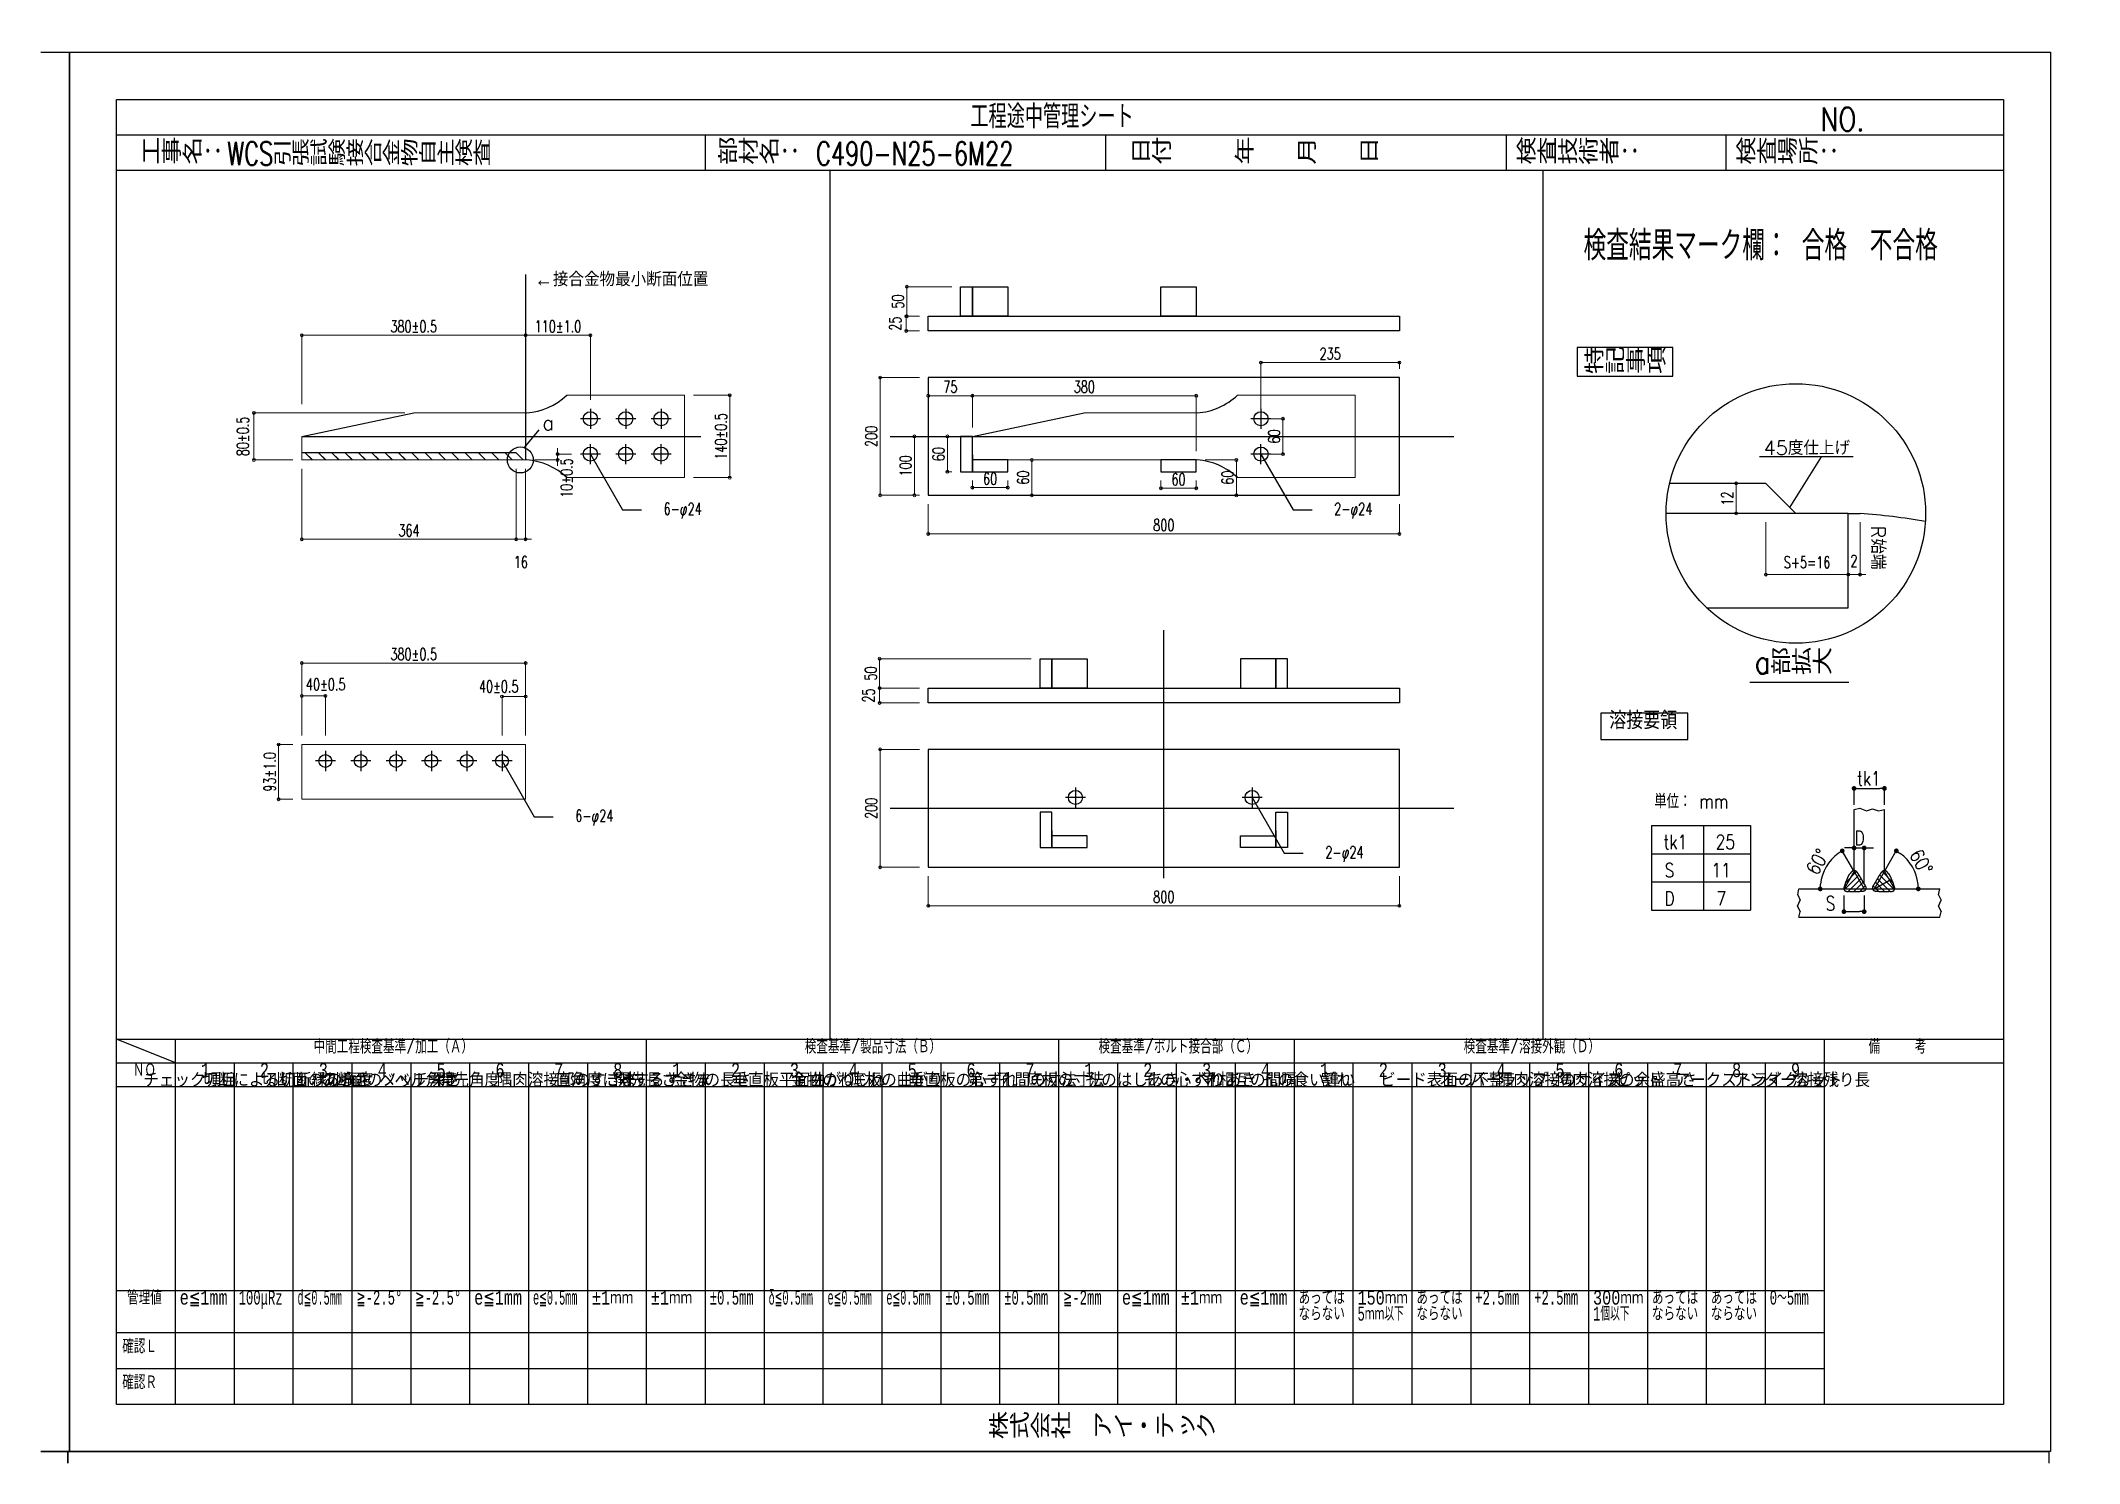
# Paper-space layout 'n25_1' of a CAD drawing. Header units: millimetres. Extents: x 0 to 16.1, y 0 to 11.3.
# The model-space entities are those that its viewports show. They can reach past a viewport. Long polylines and large blocks are cut down to what shows.
import ezdxf
from ezdxf.enums import TextEntityAlignment as Align

# ---------------------------------------------------------------- set-up
doc = ezdxf.new("R2010")
doc.units = ezdxf.units.MM
doc.header["$LTSCALE"] = 5
for name, pattern in [('CENTER1', [10, 6.25, -1.25, 1.25, -1.25]), ('DASHED', [7.5, 6, -1.5]), ('HASEN', [3, 2, -1]), ('JIS_08_50', [53, 50, -1.125, 0.75, -1.125])]:
    doc.linetypes.add(name, pattern=pattern)
doc.layers.get('0').update_dxf_attribs({"color": 255})
doc.layers.get('DEFPOINTS').update_dxf_attribs({"color": 255})
for name, color, linetype in [('CENTER', 2, 'JIS_08_50'), ('LAYER6', 7, 'Continuous'), ('SUNPO', 4, 'Continuous'), ('変位計', 7, 'Continuous'), ('寸法', 4, 'Continuous'), ('文字', 7, 'Continuous'), ('溶接', 241, 'Continuous'), ('金物', 142, 'Continuous')]:
    doc.layers.add(name, color=color, linetype=linetype)
doc.layers.get('SUNPO').off()
doc.styles.add('04setumei', font='simplex.shx', dxfattribs={"width": 0.7, "height": 2.5, "bigfont": 'extfont2.shx'})
doc.styles.add('DLSTANDARD1', font='monotxt.shx', dxfattribs={"width": 0.6, "bigfont": 'extfont'})
doc.styles.add('KANJI', font='simplex.shx', dxfattribs={"width": 0.7, "bigfont": 'extfont2.shx'})
doc.styles.get("Standard").update_dxf_attribs({"font": 'simplex.shx', "width": 0.7, "height": 2.5, "bigfont": '@extfont2.shx'})
doc.styles.add('SUNPOU', font='simplex.shx', dxfattribs={"width": 0.7, "bigfont": 'extfont2.shx'})
doc.styles.add('TATEGAKI', font='txt', dxfattribs={"bigfont": 'bigfont.shx'})
doc.dimstyles.new('一般寸法-小さめ', dxfattribs={"dimscale": 10, "dimtxt": 2, "dimasz": 0.5, "dimexe": 0.125, "dimexo": 1.5, "dimgap": 0.5, "dimtad": 1, "dimtxsty": 'KANJI', "dimblk": 'ORIGIN', "dimcen": 0, "dimclrd": 256, "dimclre": 256, "dimclrt": 256, "dimadec": 0, "dimazin": 0, "dimtfac": 1, "dimtmove": 2, "dimatfit": 2, "dimfxl": 0, "dimtolj": 2, "dimlwd": 5, "dimlwe": 5, "dimarcsym": 0})

psp = doc.layouts.new('n25_1')

msp = doc.modelspace()

# ---------------------------------------------------------------- texts
at = {"color": 0, "linetype": 'Continuous', "ltscale": 6, "style": 'DLSTANDARD1', "width": 0.875}
msp.add_text('溶接要領', height=30, dxfattribs=at).set_placement((13806.567, 8345.592), align=Align.BOTTOM_LEFT)
at = {"layer": 'LAYER6', "color": 0, "linetype": 'Continuous', "lineweight": -3, "style": 'SUNPOU', "width": 0.7}
for s, height, p in [('工程途中管理シート', 40, (12721.829, 9374.926)), ('検査結果マーク欄： 合格\u3000不合格', 50, (13763.011, 9150.796))]:
    msp.add_text(s, height=height, dxfattribs=at).set_placement(p)
at = {"layer": 'LAYER6', "color": 0, "linetype": 'Continuous', "lineweight": -3, "width": 0.8}
for s, p in [('NO.', (14165.789, 9370.209)), ('工事名：', (11312.009, 9314.926)), ('部材名：', (12291.834, 9314.926)), ('日付\u3000\u3000\u3000年\u3000\u3000月\u3000\u3000日', (12993.219, 9314.926)), ('検査技術者：', (13647.744, 9314.926)), ('検査場所：', (14021.044, 9314.926)), ('特記事項', (13763.011, 8959.433)), ('a部拡大', (14053.95, 8448.43)), ('株式会社\u3000アイ・テック', (12752.093, 7150.755))]:
    msp.add_text(s, height=40, dxfattribs=at).set_placement(p)
at = {"layer": 'LAYER6', "color": 0, "linetype": 'Continuous', "lineweight": -3, "char_height": 40, "attachment_point": 1}
for s, insert, width in [('WCS引張試験接合金物自主検査', (11459.858, 9352.098), 924.29947), ('C490-N25-6M22 ', (12459.858, 9352.098), 435.25964)]:
    msp.add_mtext(s, dxfattribs=dict(at, insert=insert, width=width))
at = {"layer": '寸法', "ltscale": 4, "style": 'SUNPOU'}
for s, p in [('←接合金物最小断面位置', (12276.785, 9118.595)), ('a', (12014.272, 8874.511)), ('45度仕上げ', (14215.51, 8832.24))]:
    msp.add_text(s, height=24, dxfattribs=at).set_placement(p, align=Align.MIDDLE_RIGHT)
msp.add_text('R始端', height=24, rotation=270, dxfattribs=at).set_placement((14251.186, 8700.164))
at = {"layer": '寸法', "style": '04setumei', "width": 0.8}
for s, p in [('tk1', (14227.205, 8259.063)), ('単位： mm', (13882.878, 8220.178)), ('D', (14223.032, 8157.91)), ('S', (14174.084, 8046.925))]:
    msp.add_text(s, height=24, dxfattribs=at).set_placement(p)
for s, p in [('tk1', (13918.961, 8163.14)), ('25', (14003.761, 8163.14)), ('S', (13908.904, 8115.14)), ('11', (13996.446, 8115.14)), ('D', (13908.904, 8067.14)), ('7', (13996.904, 8067.14))]:
    msp.add_text(s, height=24, dxfattribs=at).set_placement(p, align=Align.MIDDLE)
for rotation, p in [(60.00014, (14159.992, 8104.897)), (299.99986, (14315.19, 8141.508))]:
    msp.add_text('60°', height=24, rotation=rotation, dxfattribs=at).set_placement(p)
at = {"layer": '寸法', "char_height": 20, "width": 98.97993, "attachment_point": 3}
for s, insert in [('6-φ24', (12265.563, 8738.805)), ('2-φ24', (13404.363, 8738.805)), ('6-φ24', (12115.563, 8217.662)), ('2-φ24', (13389.363, 8155.795))]:
    msp.add_mtext(s, dxfattribs=dict(at, insert=insert))
at = {"layer": '文字', "color": 0, "linetype": 'Continuous', "ltscale": 6, "style": 'DLSTANDARD1'}
for s, width, p in [('中間工程検査基準/加工（Ａ）', 0.74375, (11606.447, 7796.574)), ('検査基準/製品寸法（Ｂ）', 0.74375, (12440.562, 7796.574)), ('検査基準/ボルト接合部（Ｃ）', 0.74375, (12939.39, 7796.574)), ('検査基準/溶接外観（Ｄ）', 0.74375, (13559.439, 7796.574)), ('備\u3000\u3000\u3000考', 0.74375, (14247.016, 7796.574)), ('ＮＯ', 0.74375, (11299.463, 7756.574)), ('1', 0.74375, (11415.207, 7756.574)), ('2', 0.74375, (11515.207, 7756.574)), ('3', 0.74375, (11615.207, 7756.574)), ('4', 0.74375, (11715.207, 7756.574)), ('5', 0.74375, (11815.207, 7756.574)), ('6', 0.74375, (11915.207, 7756.574)), ('7', 0.74375, (12015.207, 7756.574)), ('1', 0.74375, (12215.207, 7756.574)), ('2', 0.74375, (12315.207, 7756.574)), ('3', 0.74375, (12415.207, 7756.574)), ('4', 0.74375, (12515.207, 7756.574)), ('5', 0.74375, (12615.207, 7756.574)), ('6', 0.74375, (12715.207, 7756.574)), ('7', 0.74375, (12815.207, 7756.574)), ('1', 0.74375, (12915.207, 7756.574)), ('2', 0.74375, (13015.207, 7756.574)), ('3', 0.74375, (13115.207, 7756.574)), ('4', 0.74375, (13215.207, 7756.574)), ('1', 0.74375, (13315.207, 7756.574)), ('2', 0.74375, (13415.207, 7756.574)), ('3', 0.74375, (13515.207, 7756.574)), ('4', 0.74375, (13615.207, 7756.574)), ('5', 0.74375, (13715.207, 7756.574)), ('6', 0.74375, (13815.207, 7756.574)), ('7', 0.74375, (13915.207, 7756.574)), ('8', 0.74375, (14015.207, 7756.574)), ('管理値', 0.74375, (11289.648, 7370.284)), ('e≦1mm', 0.74375, (11379.094, 7370.284)), ('100μRz', 0.6, (11479.094, 7370.284)), ('d≦0.5mm', 0.5, (11579.094, 7370.284)), ('≧-2.5°', 0.6, (11679.094, 7370.284)), ('≧-2.5°', 0.6, (11779.094, 7370.284)), ('e≦1mm', 0.74375, (11879.094, 7370.284)), ('e≦0.5mm', 0.5, (11979.094, 7370.284)), ('±1ｍｍ', 0.74375, (12179.094, 7370.284)), ('±0.5mm', 0.6, (12279.094, 7370.284)), ('δ≦0.5mm', 0.5, (12379.094, 7370.284)), ('e≦0.5mm', 0.5, (12479.094, 7370.284)), ('e≦0.5mm', 0.5, (12579.094, 7370.284)), ('±0.5mm', 0.6, (12679.094, 7370.284)), ('±0.5mm', 0.6, (12779.094, 7370.284)), ('≧-2mm', 0.6, (12879.094, 7370.284)), ('e≦1mm', 0.74375, (12979.094, 7370.284)), ('±1ｍｍ', 0.74375, (13079.094, 7370.284)), ('e≦1mm', 0.74375, (13179.094, 7370.284)), ('ならない', 0.74375, (13279.094, 7343.08)), ('あっては', 0.74375, (13279.094, 7370.284)), ('5ｍｍ以下', 0.6, (13379.094, 7343.08)), ('150ｍｍ', 0.74375, (13379.094, 7370.284)), ('ならない', 0.74375, (13479.094, 7343.08)), ('あっては', 0.74375, (13479.094, 7370.284)), ('+2.5mm', 0.6, (13579.094, 7370.284)), ('+2.5mm', 0.6, (13679.094, 7370.284)), ('1個以下', 0.6, (13779.094, 7343.08)), ('300ｍｍ', 0.74375, (13779.094, 7370.284)), ('ならない', 0.74375, (13879.094, 7343.08)), ('あっては', 0.74375, (13879.094, 7370.284)), ('ならない', 0.74375, (13979.094, 7343.08)), ('あっては', 0.74375, (13979.094, 7370.284)), ('確認Ｌ', 0.74375, (11281.522, 7287.593)), ('確認Ｒ', 0.74375, (11281.522, 7226.625))]:
    msp.add_text(s, height=24, dxfattribs=dict(at, width=width)).set_placement(p, align=Align.BOTTOM_LEFT)
at = {"layer": '文字', "color": 0, "linetype": 'Continuous', "ltscale": 6, "style": 'TATEGAKI'}
for s, p in [('チェック項目', (11317.476, 7739.673)), ('切断による切断縁の角度', (11417.476, 7739.673)), ('切断面のあらさ', (11517.476, 7739.673)), ('切断面のノッチ深さ', (11617.476, 7739.673)), ('ベベル角度', (11717.476, 7739.673)), ('開先角度', (11817.476, 7739.673)), ('隅肉溶接部のすきま', (11917.476, 7739.673)), ('直角度に対するすきま', (12017.476, 7739.673)), ('金物の長さ', (12217.476, 7739.673)), ('垂直板平面曲がり', (12317.476, 7739.673)), ('金物のねじれ', (12417.476, 7739.673)), ('底板の曲がり', (12517.476, 7739.673)), ('垂直板の心ずれ', (12617.476, 7739.673)), ('第一孔間の寸法', (12717.476, 7739.673)), ('底板の寸法', (12817.476, 7739.673)), ('孔のはしあき・へりあき', (12917.476, 7739.673)), ('孔の心ずれ', (13017.476, 7739.673)), ('孔相互の間隔', (13117.476, 7739.673)), ('孔の食い違い', (13217.476, 7739.673)), ('割れ', (13317.476, 7739.673)), ('ビード表面の不整', (13417.476, 7739.673)), ('オーバーラップ', (13517.476, 7739.673)), ('隅肉溶接のサイズ', (13617.476, 7739.673)), ('隅肉溶接の余盛高さ', (13717.476, 7739.673)), ('ピット', (13817.476, 7739.673)), ('アークストライク', (13917.476, 7739.673)), ('アンダーカット', (14017.476, 7739.673))]:
    msp.add_text(s, height=24, dxfattribs=at).set_placement(p, align=Align.BOTTOM_LEFT)
at = {"layer": '文字', "color": 1, "linetype": 'Continuous', "ltscale": 6, "style": 'DLSTANDARD1'}
for s, width, p in [('8', 0.74375, (12115.207, 7756.574)), ('9', 0.74375, (14115.207, 7756.574)), ('±1ｍｍ', 0.74375, (12079.094, 7370.284)), ('0～5mm', 0.6, (14079.094, 7370.284))]:
    msp.add_text(s, height=24, dxfattribs=dict(at, width=width)).set_placement(p, align=Align.BOTTOM_LEFT)
at = {"layer": '文字', "color": 1, "linetype": 'Continuous', "ltscale": 6, "style": 'TATEGAKI'}
for s, p in [('開先長さ', (12117.476, 7739.673)), ('溶接残り長', (14117.476, 7739.673))]:
    msp.add_text(s, height=24, dxfattribs=at).set_placement(p, align=Align.BOTTOM_LEFT)

# ---------------------------------------------------------------- blocks, each defined once
blk = doc.blocks.new('_Dot')
at = {"color": 0, "linetype": 'ByBlock', "lineweight": -2}
blk.add_line((-0.5, 0), (-1, 0), dxfattribs=at)
at = {"color": 0, "linetype": 'ByBlock', "const_width": 0.5}
blk.add_lwpolyline([(-0.25, 0, 1), (0.25, 0, 1)], format="xyb", close=True, dxfattribs=at)
blk = doc.blocks.new('_Origin')
at = {"color": 0, "linetype": 'ByBlock', "lineweight": -2}
blk.add_line((0, 0), (-1, 0), dxfattribs=at)
blk.add_circle((0, 0), 0.5, dxfattribs=at)
blk = doc.blocks.new('*D577')
at = {"layer": 'DEFPOINTS', "color": 0, "ltscale": 4, "transparency": 16777216}
for p in [(14072.5, 8720.9), (14212.5, 8720.9), (14212.5, 8617.2)]:
    blk.add_point(p, dxfattribs=at)
at = {"layer": '寸法', "lineweight": 5, "ltscale": 4, "transparency": 16777216}
for p, q in [((14072.5, 8705.9), (14072.5, 8615.9)), ((14212.5, 8705.9), (14212.5, 8615.9)), ((14077.5, 8617.2), (14207.5, 8617.2))]:
    blk.add_line(p, q, dxfattribs=at)
at = {"layer": '寸法', "lineweight": 5, "ltscale": 4, "transparency": 16777216, "xscale": 5, "yscale": 5, "zscale": 5, "rotation": 180}
blk.add_blockref('_Origin', (14072.5, 8617.2), dxfattribs=at)
at = {"layer": '寸法', "lineweight": 5, "ltscale": 4, "transparency": 16777216, "xscale": 5, "yscale": 5, "zscale": 5}
blk.add_blockref('_Origin', (14212.5, 8617.2), dxfattribs=at)
at = {"layer": '寸法', "ltscale": 4, "transparency": 16777216, "insert": (14142.5, 8638), "char_height": 20, "attachment_point": 5, "style": 'KANJI'}
blk.add_mtext('\\A2;S+5=16', dxfattribs=at)
blk = doc.blocks.new('*D578')
at = {"layer": 'DEFPOINTS', "color": 0, "ltscale": 4, "transparency": 16777216}
for p in [(14212.5, 8720.9), (14232.5, 8720.9), (14232.5, 8617.2)]:
    blk.add_point(p, dxfattribs=at)
at = {"layer": '寸法', "lineweight": 5, "ltscale": 4, "transparency": 16777216}
for p, q in [((14212.5, 8705.9), (14212.5, 8615.9)), ((14232.5, 8705.9), (14232.5, 8615.9)), ((14207.5, 8617.2), (14202.5, 8617.2)), ((14212.5, 8617.2), (14232.5, 8617.2)), ((14237.5, 8617.2), (14242.5, 8617.2))]:
    blk.add_line(p, q, dxfattribs=at)
at = {"layer": '寸法', "lineweight": 5, "ltscale": 4, "transparency": 16777216, "xscale": 5, "yscale": 5, "zscale": 5}
blk.add_blockref('_Origin', (14212.5, 8617.2), dxfattribs=at)
at = {"layer": '寸法', "lineweight": 5, "ltscale": 4, "transparency": 16777216, "xscale": 5, "yscale": 5, "zscale": 5, "rotation": 180}
blk.add_blockref('_Origin', (14232.5, 8617.2), dxfattribs=at)
at = {"layer": '寸法', "ltscale": 4, "transparency": 16777216, "insert": (14222.1, 8640.2), "char_height": 20, "attachment_point": 5, "style": 'KANJI'}
blk.add_mtext('\\A2;2', dxfattribs=at)
blk = doc.blocks.new('*D579')
at = {"layer": 'DEFPOINTS', "color": 0, "linetype": 'Continuous', "transparency": 16777216}
for p in [(14072.5, 8771.9), (14022.1, 8720.9), (14072.5, 8720.9)]:
    blk.add_point(p, dxfattribs=at)
at = {"layer": '寸法', "linetype": 'Continuous', "lineweight": 5, "transparency": 16777216}
for p, q in [((14057.5, 8771.9), (14020.9, 8771.9)), ((14022.1, 8766.9), (14022.1, 8725.9)), ((14057.5, 8720.9), (14020.9, 8720.9))]:
    blk.add_line(p, q, dxfattribs=at)
at = {"layer": '寸法', "linetype": 'Continuous', "lineweight": 5, "transparency": 16777216, "xscale": 5, "yscale": 5, "zscale": 5}
for p, rotation in [((14022.1, 8771.9), 90), ((14022.1, 8720.9), 270)]:
    blk.add_blockref('_Origin', p, dxfattribs=dict(at, rotation=rotation))
at = {"layer": '寸法', "linetype": 'Continuous', "transparency": 16777216, "insert": (14007.1, 8746.4), "char_height": 20, "attachment_point": 5, "rotation": 90, "style": 'KANJI'}
blk.add_mtext('\\A2;12', dxfattribs=at)
blk = doc.blocks.new('*D606')
at = {"layer": 'DEFPOINTS', "color": 0, "linetype": 'Continuous', "transparency": 16777216}
for p in [(11586.4, 8811.7), (11950.4, 8811.7), (11950.4, 8677)]:
    blk.add_point(p, dxfattribs=at)
at = {"layer": '寸法', "linetype": 'Continuous', "lineweight": 5, "transparency": 16777216}
for p, q in [((11586.4, 8796.7), (11586.4, 8675.8)), ((11950.4, 8796.7), (11950.4, 8675.8)), ((11591.4, 8677), (11945.4, 8677))]:
    blk.add_line(p, q, dxfattribs=at)
at = {"layer": '寸法', "linetype": 'Continuous', "lineweight": 5, "transparency": 16777216, "xscale": 5, "yscale": 5, "zscale": 5, "rotation": 180}
blk.add_blockref('_Origin', (11586.4, 8677), dxfattribs=at)
at = {"layer": '寸法', "linetype": 'Continuous', "lineweight": 5, "transparency": 16777216, "xscale": 5, "yscale": 5, "zscale": 5}
blk.add_blockref('_Origin', (11950.4, 8677), dxfattribs=at)
at = {"layer": '寸法', "linetype": 'Continuous', "transparency": 16777216, "insert": (11768.4, 8692), "char_height": 20, "attachment_point": 5, "style": 'KANJI'}
blk.add_mtext('\\A2;364', dxfattribs=at)
blk = doc.blocks.new('*D607')
at = {"layer": 'DEFPOINTS', "color": 0, "linetype": 'Continuous', "transparency": 16777216}
for p in [(11950.4, 8811.7), (11966.4, 8811.7), (11966.4, 8677)]:
    blk.add_point(p, dxfattribs=at)
at = {"layer": '寸法', "linetype": 'Continuous', "lineweight": 5, "transparency": 16777216}
for p, q in [((11950.4, 8796.7), (11950.4, 8675.8)), ((11966.4, 8796.7), (11966.4, 8675.8)), ((11945.4, 8677), (11940.4, 8677)), ((11950.4, 8677), (11966.4, 8677)), ((11971.4, 8677), (11976.4, 8677))]:
    blk.add_line(p, q, dxfattribs=at)
at = {"layer": '寸法', "linetype": 'Continuous', "lineweight": 5, "transparency": 16777216, "xscale": 5, "yscale": 5, "zscale": 5}
blk.add_blockref('_Origin', (11950.4, 8677), dxfattribs=at)
at = {"layer": '寸法', "linetype": 'Continuous', "lineweight": 5, "transparency": 16777216, "xscale": 5, "yscale": 5, "zscale": 5, "rotation": 180}
blk.add_blockref('_Origin', (11966.4, 8677), dxfattribs=at)
at = {"layer": '寸法', "linetype": 'Continuous', "transparency": 16777216, "insert": (11958.4, 8638.3), "char_height": 20, "attachment_point": 5, "style": 'KANJI'}
blk.add_mtext('\\A2;16', dxfattribs=at)
blk = doc.blocks.new('*D613')
at = {"layer": 'DEFPOINTS', "color": 0, "transparency": 16777216}
for p in [(11966.4, 8811.7), (12020.8, 8821.7), (12059.4, 8821.7)]:
    blk.add_point(p, dxfattribs=at)
at = {"layer": '寸法', "lineweight": 5, "transparency": 16777216}
for p, q in [((12020.8, 8826.7), (12020.8, 8831.7)), ((11981.4, 8811.7), (12022.1, 8811.7)), ((12044.4, 8821.7), (12019.6, 8821.7)), ((12020.8, 8811.7), (12020.8, 8821.7)), ((12020.8, 8806.7), (12020.8, 8801.7))]:
    blk.add_line(p, q, dxfattribs=at)
at = {"layer": '寸法', "lineweight": 5, "transparency": 16777216, "xscale": 5, "yscale": 5, "zscale": 5}
for p, rotation in [((12020.8, 8821.7), 270), ((12020.8, 8811.7), 90)]:
    blk.add_blockref('_Origin', p, dxfattribs=dict(at, rotation=rotation))
at = {"layer": '寸法', "transparency": 16777216, "insert": (12036.1, 8781), "char_height": 20, "attachment_point": 5, "rotation": 90, "style": 'KANJI'}
blk.add_mtext('\\A2;10±0.5', dxfattribs=at)
blk = doc.blocks.new('*D620')
at = {"layer": 'DEFPOINTS', "color": 0, "ltscale": 4, "transparency": 16777216}
for p in [(12236.4, 8921.7), (12313.1, 8921.7), (12236.4, 8781.7)]:
    blk.add_point(p, dxfattribs=at)
at = {"layer": '寸法', "lineweight": 5, "ltscale": 4, "transparency": 16777216}
for p, q in [((12251.4, 8921.7), (12314.4, 8921.7)), ((12313.1, 8786.7), (12313.1, 8916.7)), ((12251.4, 8781.7), (12314.4, 8781.7))]:
    blk.add_line(p, q, dxfattribs=at)
at = {"layer": '寸法', "lineweight": 5, "ltscale": 4, "transparency": 16777216, "xscale": 5, "yscale": 5, "zscale": 5}
for p, rotation in [((12313.1, 8921.7), 90), ((12313.1, 8781.7), 270)]:
    blk.add_blockref('_Origin', p, dxfattribs=dict(at, rotation=rotation))
at = {"layer": '寸法', "ltscale": 4, "transparency": 16777216, "insert": (12298.1, 8851.7), "char_height": 20, "attachment_point": 5, "rotation": 90, "style": 'KANJI'}
blk.add_mtext('\\A2;140±0.5', dxfattribs=at)
blk = doc.blocks.new('*D631')
at = {"layer": 'DEFPOINTS', "color": 0, "ltscale": 4, "transparency": 16777216}
for p in [(11505, 8891.7), (11776.4, 8891.7), (11586.4, 8811.7)]:
    blk.add_point(p, dxfattribs=at)
at = {"layer": '寸法', "lineweight": 5, "ltscale": 4, "transparency": 16777216}
for p, q in [((11761.4, 8891.7), (11503.8, 8891.7)), ((11505, 8816.7), (11505, 8886.7)), ((11571.4, 8811.7), (11503.8, 8811.7))]:
    blk.add_line(p, q, dxfattribs=at)
at = {"layer": '寸法', "lineweight": 5, "ltscale": 4, "transparency": 16777216, "xscale": 5, "yscale": 5, "zscale": 5}
for p, rotation in [((11505, 8891.7), 90), ((11505, 8811.7), 270)]:
    blk.add_blockref('_Origin', p, dxfattribs=dict(at, rotation=rotation))
at = {"layer": '寸法', "ltscale": 4, "transparency": 16777216, "insert": (11486.3, 8851.7), "char_height": 20, "attachment_point": 5, "rotation": 90, "style": 'KANJI'}
blk.add_mtext('\\A2;80±0.5', dxfattribs=at)
blk = doc.blocks.new('*D642')
at = {"layer": 'DEFPOINTS', "color": 0, "transparency": 16777216}
for p in [(11966.4, 9023.5), (11586.4, 8891.7), (11966.4, 8891.7)]:
    blk.add_point(p, dxfattribs=at)
at = {"layer": '寸法', "lineweight": 5, "transparency": 16777216}
for p, q in [((11586.4, 8906.7), (11586.4, 9024.8)), ((11591.4, 9023.5), (11961.4, 9023.5)), ((11966.4, 8906.7), (11966.4, 9024.8))]:
    blk.add_line(p, q, dxfattribs=at)
at = {"layer": '寸法', "lineweight": 5, "transparency": 16777216, "xscale": 5, "yscale": 5, "zscale": 5, "rotation": 180}
blk.add_blockref('_Origin', (11586.4, 9023.5), dxfattribs=at)
at = {"layer": '寸法', "lineweight": 5, "transparency": 16777216, "xscale": 5, "yscale": 5, "zscale": 5}
blk.add_blockref('_Origin', (11966.4, 9023.5), dxfattribs=at)
at = {"layer": '寸法', "transparency": 16777216, "insert": (11776.4, 9038.5), "char_height": 20, "attachment_point": 5, "style": 'KANJI'}
blk.add_mtext('\\A2;380±0.5', dxfattribs=at)
blk = doc.blocks.new('*D643')
at = {"layer": 'DEFPOINTS', "color": 0, "transparency": 16777216}
for p in [(11966.4, 9023.5), (12076.4, 8898.7), (11966.4, 8891.7)]:
    blk.add_point(p, dxfattribs=at)
at = {"layer": '寸法', "lineweight": 5, "transparency": 16777216}
for p, q in [((11966.4, 8906.7), (11966.4, 9024.8)), ((12071.4, 9023.5), (11971.4, 9023.5)), ((12076.4, 8913.7), (12076.4, 9024.8))]:
    blk.add_line(p, q, dxfattribs=at)
at = {"layer": '寸法', "lineweight": 5, "transparency": 16777216, "xscale": 5, "yscale": 5, "zscale": 5, "rotation": 180}
blk.add_blockref('_Origin', (11966.4, 9023.5), dxfattribs=at)
at = {"layer": '寸法', "lineweight": 5, "transparency": 16777216, "xscale": 5, "yscale": 5, "zscale": 5}
blk.add_blockref('_Origin', (12076.4, 9023.5), dxfattribs=at)
at = {"layer": '寸法', "transparency": 16777216, "insert": (12021.4, 9038.5), "char_height": 20, "attachment_point": 5, "style": 'KANJI'}
blk.add_mtext('\\A2;110±1.0', dxfattribs=at)
blk = doc.blocks.new('*D659')
at = {"layer": 'DEFPOINTS', "color": 0, "ltscale": 4, "transparency": 16777216}
for p in [(11626.4, 8411.1), (11586.4, 8328.6), (11626.4, 8328.6)]:
    blk.add_point(p, dxfattribs=at)
at = {"layer": '寸法', "lineweight": 5, "ltscale": 4, "transparency": 16777216}
for p, q in [((11586.4, 8343.6), (11586.4, 8412.4)), ((11626.4, 8343.6), (11626.4, 8412.4)), ((11591.4, 8411.1), (11621.4, 8411.1))]:
    blk.add_line(p, q, dxfattribs=at)
at = {"layer": '寸法', "lineweight": 5, "ltscale": 4, "transparency": 16777216, "xscale": 5, "yscale": 5, "zscale": 5, "rotation": 180}
blk.add_blockref('_Origin', (11586.4, 8411.1), dxfattribs=at)
at = {"layer": '寸法', "lineweight": 5, "ltscale": 4, "transparency": 16777216, "xscale": 5, "yscale": 5, "zscale": 5}
blk.add_blockref('_Origin', (11626.4, 8411.1), dxfattribs=at)
at = {"layer": '寸法', "ltscale": 4, "transparency": 16777216, "insert": (11627, 8430.7), "char_height": 20, "attachment_point": 5, "style": 'KANJI'}
blk.add_mtext('\\A2;40±0.5', dxfattribs=at)
blk = doc.blocks.new('*D660')
at = {"layer": 'DEFPOINTS', "color": 0, "ltscale": 4, "transparency": 16777216}
for p in [(11966.4, 8410.1), (11926.4, 8328.6), (11966.4, 8328.6)]:
    blk.add_point(p, dxfattribs=at)
at = {"layer": '寸法', "lineweight": 5, "ltscale": 4, "transparency": 16777216}
for p, q in [((11926.4, 8343.6), (11926.4, 8411.3)), ((11931.4, 8410.1), (11961.4, 8410.1)), ((11966.4, 8343.6), (11966.4, 8411.3))]:
    blk.add_line(p, q, dxfattribs=at)
at = {"layer": '寸法', "lineweight": 5, "ltscale": 4, "transparency": 16777216, "xscale": 5, "yscale": 5, "zscale": 5, "rotation": 180}
blk.add_blockref('_Origin', (11926.4, 8410.1), dxfattribs=at)
at = {"layer": '寸法', "lineweight": 5, "ltscale": 4, "transparency": 16777216, "xscale": 5, "yscale": 5, "zscale": 5}
blk.add_blockref('_Origin', (11966.4, 8410.1), dxfattribs=at)
at = {"layer": '寸法', "ltscale": 4, "transparency": 16777216, "insert": (11920.8, 8427), "char_height": 20, "attachment_point": 5, "style": 'KANJI'}
blk.add_mtext('\\A2;40±0.5', dxfattribs=at)
blk = doc.blocks.new('*D661')
at = {"layer": 'DEFPOINTS', "color": 0, "ltscale": 4, "transparency": 16777216}
for p in [(11966.4, 8466.9), (11586.4, 8361.6), (11966.4, 8328.6)]:
    blk.add_point(p, dxfattribs=at)
at = {"layer": '寸法', "lineweight": 5, "ltscale": 4, "transparency": 16777216}
for p, q in [((11586.4, 8376.6), (11586.4, 8468.1)), ((11591.4, 8466.9), (11961.4, 8466.9)), ((11966.4, 8343.6), (11966.4, 8468.1))]:
    blk.add_line(p, q, dxfattribs=at)
at = {"layer": '寸法', "lineweight": 5, "ltscale": 4, "transparency": 16777216, "xscale": 5, "yscale": 5, "zscale": 5, "rotation": 180}
blk.add_blockref('_Origin', (11586.4, 8466.9), dxfattribs=at)
at = {"layer": '寸法', "lineweight": 5, "ltscale": 4, "transparency": 16777216, "xscale": 5, "yscale": 5, "zscale": 5}
blk.add_blockref('_Origin', (11966.4, 8466.9), dxfattribs=at)
at = {"layer": '寸法', "ltscale": 4, "transparency": 16777216, "insert": (11776.4, 8481.9), "char_height": 20, "attachment_point": 5, "style": 'KANJI'}
blk.add_mtext('\\A2;380±0.5', dxfattribs=at)
blk = doc.blocks.new('*D663')
at = {"layer": 'DEFPOINTS', "color": 0, "ltscale": 4, "transparency": 16777216}
for p in [(11586.4, 8328.6), (11547, 8235.6), (11586.4, 8235.6)]:
    blk.add_point(p, dxfattribs=at)
at = {"layer": '寸法', "lineweight": 5, "ltscale": 4, "transparency": 16777216}
for p, q in [((11571.4, 8328.6), (11545.8, 8328.6)), ((11547, 8323.6), (11547, 8240.6)), ((11571.4, 8235.6), (11545.8, 8235.6))]:
    blk.add_line(p, q, dxfattribs=at)
at = {"layer": '寸法', "lineweight": 5, "ltscale": 4, "transparency": 16777216, "xscale": 5, "yscale": 5, "zscale": 5}
for p, rotation in [((11547, 8328.6), 90), ((11547, 8235.6), 270)]:
    blk.add_blockref('_Origin', p, dxfattribs=dict(at, rotation=rotation))
at = {"layer": '寸法', "ltscale": 4, "transparency": 16777216, "insert": (11532, 8282.1), "char_height": 20, "attachment_point": 5, "rotation": 90, "style": 'KANJI'}
blk.add_mtext('\\A2;93±1.0', dxfattribs=at)
blk = doc.blocks.new('*D711')
at = {"layer": 'DEFPOINTS', "color": 0, "linetype": 'Continuous', "transparency": 16777216}
for p in [(12650.2, 8751.7), (13450.2, 8751.7), (13450.2, 8686.2)]:
    blk.add_point(p, dxfattribs=at)
at = {"layer": '寸法', "linetype": 'Continuous', "lineweight": 5, "transparency": 16777216}
for p, q in [((12650.2, 8736.7), (12650.2, 8685)), ((13450.2, 8736.7), (13450.2, 8685)), ((12655.2, 8686.2), (13445.2, 8686.2))]:
    blk.add_line(p, q, dxfattribs=at)
at = {"layer": '寸法', "linetype": 'Continuous', "lineweight": 5, "transparency": 16777216, "xscale": 5, "yscale": 5, "zscale": 5, "rotation": 180}
blk.add_blockref('_Origin', (12650.2, 8686.2), dxfattribs=at)
at = {"layer": '寸法', "linetype": 'Continuous', "lineweight": 5, "transparency": 16777216, "xscale": 5, "yscale": 5, "zscale": 5}
blk.add_blockref('_Origin', (13450.2, 8686.2), dxfattribs=at)
at = {"layer": '寸法', "linetype": 'Continuous', "transparency": 16777216, "insert": (13050.2, 8701.2), "char_height": 20, "attachment_point": 5, "style": 'KANJI'}
blk.add_mtext('\\A2;800', dxfattribs=at)
blk = doc.blocks.new('*D712')
at = {"layer": 'DEFPOINTS', "color": 0, "linetype": 'Continuous', "transparency": 16777216}
for p in [(12650.2, 8951.7), (12568.5, 8751.7), (12650.2, 8751.7)]:
    blk.add_point(p, dxfattribs=at)
at = {"layer": '寸法', "linetype": 'Continuous', "lineweight": 5, "transparency": 16777216}
for p, q in [((12635.2, 8951.7), (12567.3, 8951.7)), ((12568.5, 8946.7), (12568.5, 8756.7)), ((12635.2, 8751.7), (12567.3, 8751.7))]:
    blk.add_line(p, q, dxfattribs=at)
at = {"layer": '寸法', "linetype": 'Continuous', "lineweight": 5, "transparency": 16777216, "xscale": 5, "yscale": 5, "zscale": 5}
for p, rotation in [((12568.5, 8951.7), 90), ((12568.5, 8751.7), 270)]:
    blk.add_blockref('_Origin', p, dxfattribs=dict(at, rotation=rotation))
at = {"layer": '寸法', "linetype": 'Continuous', "transparency": 16777216, "insert": (12553.5, 8851.7), "char_height": 20, "attachment_point": 5, "rotation": 90, "style": 'KANJI'}
blk.add_mtext('\\A2;200', dxfattribs=at)
blk = doc.blocks.new('*D713')
at = {"layer": 'DEFPOINTS', "color": 0, "linetype": 'Continuous', "transparency": 16777216}
for p in [(12705.2, 8851.7), (12682.6, 8791.7), (12705.2, 8791.7)]:
    blk.add_point(p, dxfattribs=at)
at = {"layer": '寸法', "linetype": 'Continuous', "lineweight": 5, "transparency": 16777216}
for p, q in [((12690.2, 8851.7), (12681.3, 8851.7)), ((12682.6, 8846.7), (12682.6, 8796.7)), ((12690.2, 8791.7), (12681.3, 8791.7))]:
    blk.add_line(p, q, dxfattribs=at)
at = {"layer": '寸法', "linetype": 'Continuous', "lineweight": 5, "transparency": 16777216, "xscale": 5, "yscale": 5, "zscale": 5}
for p, rotation in [((12682.6, 8851.7), 90), ((12682.6, 8791.7), 270)]:
    blk.add_blockref('_Origin', p, dxfattribs=dict(at, rotation=rotation))
at = {"layer": '寸法', "linetype": 'Continuous', "transparency": 16777216, "insert": (12667.6, 8821.7), "char_height": 20, "attachment_point": 5, "rotation": 90, "style": 'KANJI'}
blk.add_mtext('\\A2;60', dxfattribs=at)
blk = doc.blocks.new('*D714')
at = {"layer": 'DEFPOINTS', "color": 0, "linetype": 'Continuous', "transparency": 16777216}
for p in [(13045.2, 8791.7), (13105.2, 8791.7), (13105.2, 8763.8)]:
    blk.add_point(p, dxfattribs=at)
at = {"layer": '寸法', "linetype": 'Continuous', "lineweight": 5, "transparency": 16777216}
for p, q in [((13045.2, 8776.7), (13045.2, 8762.6)), ((13050.2, 8763.8), (13100.2, 8763.8)), ((13105.2, 8776.7), (13105.2, 8762.6))]:
    blk.add_line(p, q, dxfattribs=at)
at = {"layer": '寸法', "linetype": 'Continuous', "lineweight": 5, "transparency": 16777216, "xscale": 5, "yscale": 5, "zscale": 5, "rotation": 180}
blk.add_blockref('_Origin', (13045.2, 8763.8), dxfattribs=at)
at = {"layer": '寸法', "linetype": 'Continuous', "lineweight": 5, "transparency": 16777216, "xscale": 5, "yscale": 5, "zscale": 5}
blk.add_blockref('_Origin', (13105.2, 8763.8), dxfattribs=at)
at = {"layer": '寸法', "linetype": 'Continuous', "transparency": 16777216, "insert": (13075.2, 8778.8), "char_height": 20, "attachment_point": 5, "style": 'KANJI'}
blk.add_mtext('\\A2;60', dxfattribs=at)
blk = doc.blocks.new('*D716')
at = {"layer": 'DEFPOINTS', "color": 0, "linetype": 'Continuous', "transparency": 16777216}
for p in [(12725.2, 8791.7), (12785.2, 8791.7), (12785.2, 8764.8)]:
    blk.add_point(p, dxfattribs=at)
at = {"layer": '寸法', "linetype": 'Continuous', "lineweight": 5, "transparency": 16777216}
for p, q in [((12725.2, 8776.7), (12725.2, 8763.6)), ((12730.2, 8764.8), (12780.2, 8764.8)), ((12785.2, 8776.7), (12785.2, 8763.6))]:
    blk.add_line(p, q, dxfattribs=at)
at = {"layer": '寸法', "linetype": 'Continuous', "lineweight": 5, "transparency": 16777216, "xscale": 5, "yscale": 5, "zscale": 5, "rotation": 180}
blk.add_blockref('_Origin', (12725.2, 8764.8), dxfattribs=at)
at = {"layer": '寸法', "linetype": 'Continuous', "lineweight": 5, "transparency": 16777216, "xscale": 5, "yscale": 5, "zscale": 5}
blk.add_blockref('_Origin', (12785.2, 8764.8), dxfattribs=at)
at = {"layer": '寸法', "linetype": 'Continuous', "transparency": 16777216, "insert": (12755.2, 8779.8), "char_height": 20, "attachment_point": 5, "style": 'KANJI'}
blk.add_mtext('\\A2;60', dxfattribs=at)
blk = doc.blocks.new('*D717')
at = {"layer": 'DEFPOINTS', "color": 0, "linetype": 'Continuous', "transparency": 16777216}
for p in [(12650.2, 9055.8), (12612.8, 9030.8), (12650.2, 9030.8)]:
    blk.add_point(p, dxfattribs=at)
at = {"layer": '寸法', "linetype": 'Continuous', "lineweight": 5, "transparency": 16777216}
for p, q in [((12635.2, 9055.8), (12611.6, 9055.8)), ((12612.8, 9050.8), (12612.8, 9035.8)), ((12635.2, 9030.8), (12611.6, 9030.8))]:
    blk.add_line(p, q, dxfattribs=at)
at = {"layer": '寸法', "linetype": 'Continuous', "lineweight": 5, "transparency": 16777216, "xscale": 5, "yscale": 5, "zscale": 5}
for p, rotation in [((12612.8, 9055.8), 90), ((12612.8, 9030.8), 270)]:
    blk.add_blockref('_Origin', p, dxfattribs=dict(at, rotation=rotation))
at = {"layer": '寸法', "linetype": 'Continuous', "transparency": 16777216, "insert": (12594.1, 9043.3), "char_height": 20, "attachment_point": 5, "rotation": 90, "style": 'KANJI'}
blk.add_mtext('\\A2;25', dxfattribs=at)
blk = doc.blocks.new('*D718')
at = {"layer": 'DEFPOINTS', "color": 0, "linetype": 'Continuous', "transparency": 16777216}
for p in [(12613.8, 9105.8), (12705.2, 9105.8), (12650.2, 9055.8)]:
    blk.add_point(p, dxfattribs=at)
at = {"layer": '寸法', "linetype": 'Continuous', "lineweight": 5, "transparency": 16777216}
for p, q in [((12690.2, 9105.8), (12612.6, 9105.8)), ((12613.8, 9060.8), (12613.8, 9100.8)), ((12635.2, 9055.8), (12612.6, 9055.8))]:
    blk.add_line(p, q, dxfattribs=at)
at = {"layer": '寸法', "linetype": 'Continuous', "lineweight": 5, "transparency": 16777216, "xscale": 5, "yscale": 5, "zscale": 5}
for p, rotation in [((12613.8, 9105.8), 90), ((12613.8, 9055.8), 270)]:
    blk.add_blockref('_Origin', p, dxfattribs=dict(at, rotation=rotation))
at = {"layer": '寸法', "linetype": 'Continuous', "transparency": 16777216, "insert": (12598.8, 9080.8), "char_height": 20, "attachment_point": 5, "rotation": 90, "style": 'KANJI'}
blk.add_mtext('\\A2;50', dxfattribs=at)
blk = doc.blocks.new('*D719')
at = {"layer": 'DEFPOINTS', "color": 0, "linetype": 'Continuous', "transparency": 16777216}
for p in [(13105.2, 8920.9), (12725.2, 8851.7), (13105.2, 8811.7)]:
    blk.add_point(p, dxfattribs=at)
at = {"layer": '寸法', "linetype": 'Continuous', "lineweight": 5, "transparency": 16777216}
for p, q in [((12725.2, 8866.7), (12725.2, 8922.2)), ((12730.2, 8920.9), (13100.2, 8920.9)), ((13105.2, 8826.7), (13105.2, 8922.2))]:
    blk.add_line(p, q, dxfattribs=at)
at = {"layer": '寸法', "linetype": 'Continuous', "lineweight": 5, "transparency": 16777216, "xscale": 5, "yscale": 5, "zscale": 5, "rotation": 180}
blk.add_blockref('_Origin', (12725.2, 8920.9), dxfattribs=at)
at = {"layer": '寸法', "linetype": 'Continuous', "lineweight": 5, "transparency": 16777216, "xscale": 5, "yscale": 5, "zscale": 5}
blk.add_blockref('_Origin', (13105.2, 8920.9), dxfattribs=at)
at = {"layer": '寸法', "linetype": 'Continuous', "transparency": 16777216, "insert": (12915.2, 8935.9), "char_height": 20, "attachment_point": 5, "style": 'KANJI'}
blk.add_mtext('\\A2;380', dxfattribs=at)
blk = doc.blocks.new('*D720')
at = {"layer": 'DEFPOINTS', "color": 0, "linetype": 'Continuous', "transparency": 16777216}
for p in [(13450.2, 8977.1), (13450.2, 8951.7), (13215.2, 8881.7)]:
    blk.add_point(p, dxfattribs=at)
at = {"layer": '寸法', "linetype": 'Continuous', "lineweight": 5, "transparency": 16777216}
for p, q in [((13215.2, 8896.7), (13215.2, 8978.4)), ((13220.2, 8977.1), (13445.2, 8977.1)), ((13450.2, 8966.7), (13450.2, 8978.4))]:
    blk.add_line(p, q, dxfattribs=at)
at = {"layer": '寸法', "linetype": 'Continuous', "lineweight": 5, "transparency": 16777216, "xscale": 5, "yscale": 5, "zscale": 5, "rotation": 180}
blk.add_blockref('_Origin', (13215.2, 8977.1), dxfattribs=at)
at = {"layer": '寸法', "linetype": 'Continuous', "lineweight": 5, "transparency": 16777216, "xscale": 5, "yscale": 5, "zscale": 5}
blk.add_blockref('_Origin', (13450.2, 8977.1), dxfattribs=at)
at = {"layer": '寸法', "linetype": 'Continuous', "transparency": 16777216, "insert": (13332.7, 8992.1), "char_height": 20, "attachment_point": 5, "style": 'KANJI'}
blk.add_mtext('\\A2;235', dxfattribs=at)
blk = doc.blocks.new('*D721')
at = {"layer": 'DEFPOINTS', "color": 0, "linetype": 'Continuous', "transparency": 16777216}
for p in [(13215.2, 8881.7), (13215.2, 8821.7), (13252.4, 8821.7)]:
    blk.add_point(p, dxfattribs=at)
at = {"layer": '寸法', "linetype": 'Continuous', "lineweight": 5, "transparency": 16777216}
for p, q in [((13230.2, 8881.7), (13253.6, 8881.7)), ((13252.4, 8876.7), (13252.4, 8826.7)), ((13230.2, 8821.7), (13253.6, 8821.7))]:
    blk.add_line(p, q, dxfattribs=at)
at = {"layer": '寸法', "linetype": 'Continuous', "lineweight": 5, "transparency": 16777216, "xscale": 5, "yscale": 5, "zscale": 5}
for p, rotation in [((13252.4, 8881.7), 90), ((13252.4, 8821.7), 270)]:
    blk.add_blockref('_Origin', p, dxfattribs=dict(at, rotation=rotation))
at = {"layer": '寸法', "linetype": 'Continuous', "transparency": 16777216, "insert": (13237.4, 8851.7), "char_height": 20, "attachment_point": 5, "rotation": 90, "style": 'KANJI'}
blk.add_mtext('\\A2;60', dxfattribs=at)
blk = doc.blocks.new('*D722')
at = {"layer": 'DEFPOINTS', "color": 0, "linetype": 'Continuous', "transparency": 16777216}
for p in [(12650.2, 8120.2), (13450.2, 8120.2), (13450.2, 8054.7)]:
    blk.add_point(p, dxfattribs=at)
at = {"layer": '寸法', "linetype": 'Continuous', "lineweight": 5, "transparency": 16777216}
for p, q in [((12650.2, 8105.2), (12650.2, 8053.5)), ((13450.2, 8105.2), (13450.2, 8053.5)), ((12655.2, 8054.7), (13445.2, 8054.7))]:
    blk.add_line(p, q, dxfattribs=at)
at = {"layer": '寸法', "linetype": 'Continuous', "lineweight": 5, "transparency": 16777216, "xscale": 5, "yscale": 5, "zscale": 5, "rotation": 180}
blk.add_blockref('_Origin', (12650.2, 8054.7), dxfattribs=at)
at = {"layer": '寸法', "linetype": 'Continuous', "lineweight": 5, "transparency": 16777216, "xscale": 5, "yscale": 5, "zscale": 5}
blk.add_blockref('_Origin', (13450.2, 8054.7), dxfattribs=at)
at = {"layer": '寸法', "linetype": 'Continuous', "transparency": 16777216, "insert": (13050.2, 8069.7), "char_height": 20, "attachment_point": 5, "style": 'KANJI'}
blk.add_mtext('\\A2;800', dxfattribs=at)
blk = doc.blocks.new('*D723')
at = {"layer": 'DEFPOINTS', "color": 0, "linetype": 'Continuous', "transparency": 16777216}
for p in [(12650.2, 8320.2), (12568.5, 8120.2), (12650.2, 8120.2)]:
    blk.add_point(p, dxfattribs=at)
at = {"layer": '寸法', "linetype": 'Continuous', "lineweight": 5, "transparency": 16777216}
for p, q in [((12635.2, 8320.2), (12567.3, 8320.2)), ((12568.5, 8315.2), (12568.5, 8125.2)), ((12635.2, 8120.2), (12567.3, 8120.2))]:
    blk.add_line(p, q, dxfattribs=at)
at = {"layer": '寸法', "linetype": 'Continuous', "lineweight": 5, "transparency": 16777216, "xscale": 5, "yscale": 5, "zscale": 5}
for p, rotation in [((12568.5, 8320.2), 90), ((12568.5, 8120.2), 270)]:
    blk.add_blockref('_Origin', p, dxfattribs=dict(at, rotation=rotation))
at = {"layer": '寸法', "linetype": 'Continuous', "transparency": 16777216, "insert": (12553.5, 8220.2), "char_height": 20, "attachment_point": 5, "rotation": 90, "style": 'KANJI'}
blk.add_mtext('\\A2;200', dxfattribs=at)
blk = doc.blocks.new('*D724')
at = {"layer": 'DEFPOINTS', "color": 0, "linetype": 'Continuous', "transparency": 16777216}
for p in [(12567.5, 8424.3), (12650.2, 8424.3), (12650.2, 8399.3)]:
    blk.add_point(p, dxfattribs=at)
at = {"layer": '寸法', "linetype": 'Continuous', "lineweight": 5, "transparency": 16777216}
for p, q in [((12635.2, 8424.3), (12566.3, 8424.3)), ((12567.5, 8404.3), (12567.5, 8419.3)), ((12635.2, 8399.3), (12566.3, 8399.3))]:
    blk.add_line(p, q, dxfattribs=at)
at = {"layer": '寸法', "linetype": 'Continuous', "lineweight": 5, "transparency": 16777216, "xscale": 5, "yscale": 5, "zscale": 5}
for p, rotation in [((12567.5, 8424.3), 90), ((12567.5, 8399.3), 270)]:
    blk.add_blockref('_Origin', p, dxfattribs=dict(at, rotation=rotation))
at = {"layer": '寸法', "linetype": 'Continuous', "transparency": 16777216, "insert": (12548.8, 8411.8), "char_height": 20, "attachment_point": 5, "rotation": 90, "style": 'KANJI'}
blk.add_mtext('\\A2;25', dxfattribs=at)
blk = doc.blocks.new('*D725')
at = {"layer": 'DEFPOINTS', "color": 0, "linetype": 'Continuous', "transparency": 16777216}
for p in [(13105.2, 8811.7), (13105.2, 8751.7), (13173.4, 8751.7)]:
    blk.add_point(p, dxfattribs=at)
at = {"layer": '寸法', "linetype": 'Continuous', "lineweight": 5, "transparency": 16777216}
for p, q in [((13120.2, 8811.7), (13174.6, 8811.7)), ((13173.4, 8806.7), (13173.4, 8756.7)), ((13120.2, 8751.7), (13174.6, 8751.7))]:
    blk.add_line(p, q, dxfattribs=at)
at = {"layer": '寸法', "linetype": 'Continuous', "lineweight": 5, "transparency": 16777216, "xscale": 5, "yscale": 5, "zscale": 5}
for p, rotation in [((13173.4, 8811.7), 90), ((13173.4, 8751.7), 270)]:
    blk.add_blockref('_Origin', p, dxfattribs=dict(at, rotation=rotation))
at = {"layer": '寸法', "linetype": 'Continuous', "transparency": 16777216, "insert": (13158.4, 8781.7), "char_height": 20, "attachment_point": 5, "rotation": 90, "style": 'KANJI'}
blk.add_mtext('\\A2;60', dxfattribs=at)
blk = doc.blocks.new('*D726')
at = {"layer": 'DEFPOINTS', "color": 0, "linetype": 'Continuous', "transparency": 16777216}
for p in [(12785.2, 8811.7), (12785.2, 8751.7), (12826.1, 8751.7)]:
    blk.add_point(p, dxfattribs=at)
at = {"layer": '寸法', "linetype": 'Continuous', "lineweight": 5, "transparency": 16777216}
for p, q in [((12800.2, 8811.7), (12827.3, 8811.7)), ((12826.1, 8806.7), (12826.1, 8756.7)), ((12800.2, 8751.7), (12827.3, 8751.7))]:
    blk.add_line(p, q, dxfattribs=at)
at = {"layer": '寸法', "linetype": 'Continuous', "lineweight": 5, "transparency": 16777216, "xscale": 5, "yscale": 5, "zscale": 5}
for p, rotation in [((12826.1, 8811.7), 90), ((12826.1, 8751.7), 270)]:
    blk.add_blockref('_Origin', p, dxfattribs=dict(at, rotation=rotation))
at = {"layer": '寸法', "linetype": 'Continuous', "transparency": 16777216, "insert": (12811.1, 8781.7), "char_height": 20, "attachment_point": 5, "rotation": 90, "style": 'KANJI'}
blk.add_mtext('\\A2;60', dxfattribs=at)
blk = doc.blocks.new('*D727')
at = {"layer": 'DEFPOINTS', "color": 0, "linetype": 'Continuous', "transparency": 16777216}
for p in [(12650.2, 8920.9), (12650.2, 8851.7), (12725.2, 8851.7)]:
    blk.add_point(p, dxfattribs=at)
at = {"layer": '寸法', "linetype": 'Continuous', "lineweight": 5, "transparency": 16777216}
for p, q in [((12650.2, 8866.7), (12650.2, 8922.2)), ((12720.2, 8920.9), (12655.2, 8920.9)), ((12725.2, 8866.7), (12725.2, 8922.2))]:
    blk.add_line(p, q, dxfattribs=at)
at = {"layer": '寸法', "linetype": 'Continuous', "lineweight": 5, "transparency": 16777216, "xscale": 5, "yscale": 5, "zscale": 5, "rotation": 180}
blk.add_blockref('_Origin', (12650.2, 8920.9), dxfattribs=at)
at = {"layer": '寸法', "linetype": 'Continuous', "lineweight": 5, "transparency": 16777216, "xscale": 5, "yscale": 5, "zscale": 5}
blk.add_blockref('_Origin', (12725.2, 8920.9), dxfattribs=at)
at = {"layer": '寸法', "linetype": 'Continuous', "transparency": 16777216, "insert": (12687.7, 8935.9), "char_height": 20, "attachment_point": 5, "style": 'KANJI'}
blk.add_mtext('\\A2;75', dxfattribs=at)
blk = doc.blocks.new('*D710')
at = {"layer": 'DEFPOINTS', "color": 0, "linetype": 'Continuous', "transparency": 16777216}
for p in [(12650.2, 8851.7), (12626.7, 8751.7), (12650.2, 8751.7)]:
    blk.add_point(p, dxfattribs=at)
at = {"layer": '寸法', "linetype": 'Continuous', "lineweight": 5, "transparency": 16777216}
for p, q in [((12635.2, 8851.7), (12625.4, 8851.7)), ((12626.7, 8846.7), (12626.7, 8756.7)), ((12635.2, 8751.7), (12625.4, 8751.7))]:
    blk.add_line(p, q, dxfattribs=at)
at = {"layer": '寸法', "linetype": 'Continuous', "lineweight": 5, "transparency": 16777216, "xscale": 5, "yscale": 5, "zscale": 5}
for p, rotation in [((12626.7, 8851.7), 90), ((12626.7, 8751.7), 270)]:
    blk.add_blockref('_Origin', p, dxfattribs=dict(at, rotation=rotation))
at = {"layer": '寸法', "linetype": 'Continuous', "transparency": 16777216, "insert": (12611.7, 8801.7), "char_height": 20, "attachment_point": 5, "rotation": 90, "style": 'KANJI'}
blk.add_mtext('\\A2;100', dxfattribs=at)
blk = doc.blocks.new('*D728')
at = {"layer": 'DEFPOINTS', "color": 0, "linetype": 'Continuous', "transparency": 16777216}
for p in [(12567.5, 8474.3), (12840.2, 8474.3), (12650.2, 8424.3)]:
    blk.add_point(p, dxfattribs=at)
at = {"layer": '寸法', "linetype": 'Continuous', "lineweight": 5, "transparency": 16777216}
for p, q in [((12825.2, 8474.3), (12566.3, 8474.3)), ((12567.5, 8429.3), (12567.5, 8469.3)), ((12635.2, 8424.3), (12566.3, 8424.3))]:
    blk.add_line(p, q, dxfattribs=at)
at = {"layer": '寸法', "linetype": 'Continuous', "lineweight": 5, "transparency": 16777216, "xscale": 5, "yscale": 5, "zscale": 5}
for p, rotation in [((12567.5, 8474.3), 90), ((12567.5, 8424.3), 270)]:
    blk.add_blockref('_Origin', p, dxfattribs=dict(at, rotation=rotation))
at = {"layer": '寸法', "linetype": 'Continuous', "transparency": 16777216, "insert": (12552.5, 8449.3), "char_height": 20, "attachment_point": 5, "rotation": 90, "style": 'KANJI'}
blk.add_mtext('\\A2;50', dxfattribs=at)

# ---------------------------------------------------------------- dimensions: what is measured, and where the dimension line sits
at = {"layer": '寸法', "linetype": 'Continuous'}
for base, p1, p2, picture, middle in [((12613.819, 9105.843), (12650.185, 9055.843), (12705.185, 9105.843), '*D718', (12598.819, 9080.843)), ((12612.819, 9030.843), (12650.185, 9055.843), (12650.185, 9030.843), '*D717', (12594.069, 9043.343)), ((12568.518, 8751.727), (12650.185, 8951.727), (12650.185, 8751.727), '*D712', (12553.518, 8851.727)), ((13252.367, 8821.727), (13215.185, 8881.727), (13215.185, 8821.727), '*D721', (13237.367, 8851.727)), ((12626.68, 8751.727), (12650.185, 8851.727), (12650.185, 8751.727), '*D710', (12611.68, 8801.727)), ((12682.586, 8791.727), (12705.185, 8851.727), (12705.185, 8791.727), '*D713', (12667.586, 8821.727)), ((12826.082, 8751.727), (12785.185, 8811.727), (12785.185, 8751.727), '*D726', (12811.082, 8781.727)), ((13173.352, 8751.727), (13105.185, 8811.727), (13105.185, 8751.727), '*D725', (13158.352, 8781.727)), ((12567.518, 8474.333), (12650.185, 8424.333), (12840.185, 8474.333), '*D728', (12552.518, 8449.333)), ((12567.518, 8424.333), (12650.185, 8399.333), (12650.185, 8424.333), '*D724', (12548.768, 8411.833)), ((12568.518, 8120.217), (12650.185, 8320.217), (12650.185, 8120.217), '*D723', (12553.518, 8220.217))]:
    dim = msp.add_linear_dim(base=base, p1=p1, p2=p2, angle=90, dimstyle='一般寸法-小さめ', dxfattribs=at)
    dim.commit()
    dim.dimension.update_dxf_attribs({"geometry": picture, "text_midpoint": middle})
at = {"layer": '寸法'}
for p1, text, picture, middle in [((11586.385, 8891.727), '380±0.5', '*D642', (11776.385, 9038.522)), ((12076.385, 8898.727), '110±1.0', '*D643', (12021.385, 9038.522))]:
    dim = msp.add_linear_dim(base=(11966.385, 9023.522), p1=p1, p2=(11966.385, 8891.727), text=text, dimstyle='一般寸法-小さめ', dxfattribs=at)
    dim.commit()
    dim.dimension.update_dxf_attribs({"geometry": picture, "text_midpoint": middle})
at = {"layer": '寸法', "linetype": 'Continuous'}
for base, p1, p2, picture, middle in [((13450.185, 8977.101), (13215.185, 8881.727), (13450.185, 8951.727), '*D720', (13332.685, 8992.101)), ((12650.185, 8920.917), (12725.185, 8851.727), (12650.185, 8851.727), '*D727', (12687.685, 8935.917)), ((13105.185, 8920.917), (12725.185, 8851.727), (13105.185, 8811.727), '*D719', (12915.185, 8935.917)), ((11950.385, 8677.042), (11586.385, 8811.727), (11950.385, 8811.727), '*D606', (11768.385, 8692.042)), ((11966.385, 8677.042), (11950.385, 8811.727), (11966.385, 8811.727), '*D607', (11958.385, 8638.292)), ((12785.185, 8764.801), (12725.185, 8791.727), (12785.185, 8791.727), '*D716', (12755.185, 8779.801)), ((13105.185, 8763.801), (13045.185, 8791.727), (13105.185, 8791.727), '*D714', (13075.185, 8778.801)), ((13450.185, 8686.218), (12650.185, 8751.727), (13450.185, 8751.727), '*D711', (13050.185, 8701.218)), ((13450.185, 8054.708), (12650.185, 8120.217), (13450.185, 8120.217), '*D722', (13050.185, 8069.708))]:
    dim = msp.add_linear_dim(base=base, p1=p1, p2=p2, dimstyle='一般寸法-小さめ', dxfattribs=at)
    dim.commit()
    dim.dimension.update_dxf_attribs({"geometry": picture, "text_midpoint": middle})
at = {"layer": '寸法', "ltscale": 4}
for base, p1, p2, angle, text, picture, middle in [((11505.02, 8891.727), (11586.385, 8811.727), (11776.385, 8891.727), 90, '80±0.5', '*D631', (11486.27, 8851.727)), ((12313.107, 8921.727), (12236.385, 8781.727), (12236.385, 8921.727), 90, '140±0.5', '*D620', (12298.107, 8851.727)), ((11547.004, 8235.585), (11586.385, 8328.585), (11586.385, 8235.585), 270, '93±1.0', '*D663', (11532.004, 8282.085))]:
    dim = msp.add_linear_dim(base=base, p1=p1, p2=p2, angle=angle, text=text, dimstyle='一般寸法-小さめ', dxfattribs=at)
    dim.commit()
    dim.dimension.update_dxf_attribs({"geometry": picture, "text_midpoint": middle})
at = {"layer": '寸法'}
dim = msp.add_linear_dim(base=(12020.83, 8821.727), p1=(11966.385, 8811.727), p2=(12059.385, 8821.727), angle=90, text='10±0.5', dimstyle='一般寸法-小さめ', dxfattribs=at)
dim.commit()
dim.dimension.update_dxf_attribs({"geometry": '*D613', "text_midpoint": (12036.132, 8780.956), "dimtype": 160})
at = {"layer": '寸法', "linetype": 'Continuous'}
dim = msp.add_linear_dim(base=(14022.114, 8720.883), p1=(14072.49, 8771.883), p2=(14072.49, 8720.883), angle=90, text='12', dimstyle='一般寸法-小さめ', dxfattribs=at)
dim.commit()
dim.dimension.update_dxf_attribs({"geometry": '*D579', "text_midpoint": (14007.114, 8746.383)})
at = {"layer": '寸法', "ltscale": 4}
dim = msp.add_linear_dim(base=(14212.49, 8617.194), p1=(14072.49, 8720.883), p2=(14212.49, 8720.883), text='S+5=16', dimstyle='一般寸法-小さめ', override={"dimlfac": 0.1}, dxfattribs=at)
dim.commit()
dim.dimension.update_dxf_attribs({"geometry": '*D577', "text_midpoint": (14142.49, 8638.009), "dimtype": 160})
dim = msp.add_linear_dim(base=(14232.49, 8617.194), p1=(14212.49, 8720.883), p2=(14232.49, 8720.883), dimstyle='一般寸法-小さめ', override={"dimlfac": 0.1}, dxfattribs=at)
dim.commit()
dim.dimension.update_dxf_attribs({"geometry": '*D578', "text_midpoint": (14222.112, 8640.206), "dimtype": 160})
dim = msp.add_linear_dim(base=(11966.385, 8466.88), p1=(11586.385, 8361.63), p2=(11966.385, 8328.585), text='380±0.5', dimstyle='一般寸法-小さめ', dxfattribs=at)
dim.commit()
dim.dimension.update_dxf_attribs({"geometry": '*D661', "text_midpoint": (11776.385, 8481.88)})
for base, p1, p2, picture, middle in [((11626.385, 8411.133), (11586.385, 8328.585), (11626.385, 8328.585), '*D659', (11626.952, 8430.654)), ((11966.385, 8410.066), (11926.385, 8328.585), (11966.385, 8328.585), '*D660', (11920.766, 8426.96))]:
    dim = msp.add_linear_dim(base=base, p1=p1, p2=p2, text='40±0.5', dimstyle='一般寸法-小さめ', dxfattribs=at)
    dim.commit()
    dim.dimension.update_dxf_attribs({"geometry": picture, "text_midpoint": middle, "dimtype": 160})

# ---------------------------------------------------------------- hatches: boundary and pattern name
at = {"layer": '溶接', "ltscale": 6}
h = msp.add_hatch(dxfattribs=at)
h.set_pattern_fill('JIS_LC_20', color=256, scale=0.8, angle=90)
h.set_pattern_definition([(135, (9682.385, 5732.727), (-11.31371, -11.31371), []), (135, (9682.385, 5733.047), (-11.31371, -11.31371), [])])
h.paths.add_polyline_path([(11770.385, 8811.727), (11591.385, 8811.727), (11591.385, 8823.727), (11770.385, 8823.727)])
h.paths.add_polyline_path([(11950.385, 8811.727), (11770.385, 8811.727), (11770.385, 8823.727), (11950.385, 8823.727)])
h.paths.add_polyline_path([(11948.385, 8811.727), (11950.385, 8817.727)], flags=17)

# ---------------------------------------------------------------- linework, layer by layer
at = {"linetype": 'Continuous', "lineweight": -3}
for p, q in [((11272, 9364), (14476, 9364)), ((12272, 9304), (12272, 9364)), ((12952, 9304), (12952, 9364)), ((13632, 9304), (13632, 9364)), ((14005.301, 9304), (14005.301, 9364)), ((11272, 9304), (14476, 9304)), ((11272, 7828), (14476, 7828)), ((11272, 7788), (14476, 7788)), ((11272, 7748), (14172, 7748)), ((11272, 7401.709), (14172, 7401.709)), ((11272, 7329.936), (14172, 7329.936)), ((11272, 7268.968), (14172, 7268.968))]:
    msp.add_line(p, q, dxfattribs=at)
at = {"linetype": 'DASHED', "lineweight": -3}
for p, q in [((12482.899, 9304), (12482.899, 7828)), ((13693.799, 9304), (13693.799, 7828))]:
    msp.add_line(p, q, dxfattribs=at)
at = {"linetype": 'Continuous', "lineweight": -3}
for points in [[(7828, 9504), (11192, 9504), (11192, 7128), (7828, 7128)], [(11192, 9504), (14556, 9504), (14556, 7128), (11192, 7128)], [(11272, 9424), (14476, 9424), (14476, 7208), (11272, 7208)], [(7825.183, 7128), (11189.183, 7128), (11189.183, 4752), (7825.183, 4752)], [(11189.183, 7128), (14553.183, 7128), (14553.183, 4752), (11189.183, 4752)]]:
    msp.add_lwpolyline(points, close=True, dxfattribs=at)
at = {"layer": 'CENTER', "linetype": 'CENTER1'}
for p, q in [((11966.385, 9126.887), (11966.385, 8811.727)), ((12585.403, 8851.727), (13542.7, 8851.727)), ((13050.185, 8101.509), (13050.185, 8522.46)), ((12585.403, 8220.217), (13542.7, 8220.217))]:
    msp.add_line(p, q, dxfattribs=at)
at = {"layer": 'CENTER', "linetype": 'HASEN', "lineweight": 18}
for p, q in [((13375.185, 8921.727), (13175.185, 8921.727)), ((13375.185, 8781.727), (13375.185, 8921.727)), ((13107.185, 8891.727), (12915.185, 8891.727)), ((13107.185, 8811.727), (12725.185, 8811.727)), ((13375.185, 8781.727), (13175.185, 8781.727))]:
    msp.add_line(p, q, dxfattribs=at)
at = {"layer": 'CENTER', "linetype": 'HASEN'}
msp.add_line((12725.185, 8851.727), (12915.185, 8891.727), dxfattribs=at)
at = {"layer": 'CENTER', "color": 7, "linetype": 'CENTER1'}
msp.add_line((11586.385, 8851.727), (12264.038, 8851.727), dxfattribs=at)
at = {"layer": 'CENTER', "linetype": 'HASEN', "ltscale": 2}
for centre, start, end in [((13099.395, 9001.451), 274.060941, 313.550946), ((13099.395, 8702.003), 46.449054, 85.939059)]:
    msp.add_arc(centre, 110, start, end, dxfattribs=at)
at = {"layer": '変位計', "linetype": 'Continuous'}
for points in [[(12705.185, 9105.843), (12725.185, 9105.843), (12725.185, 9055.843), (12705.185, 9055.843)], [(12725.185, 9105.843), (12785.185, 9105.843), (12785.185, 9055.843), (12725.185, 9055.843)], [(13045.185, 9105.843), (13105.185, 9105.843), (13105.185, 9055.843), (13045.185, 9055.843)], [(12650.185, 9055.843), (13450.185, 9055.843), (13450.185, 9030.843), (12650.185, 9030.843)], [(12650.185, 8751.727), (13450.185, 8751.727), (13450.185, 8951.727), (12650.185, 8951.727)], [(12725.185, 8791.727), (12725.185, 8851.727), (12705.185, 8851.727), (12705.185, 8791.727)], [(12725.185, 8791.727), (12785.185, 8791.727), (12785.185, 8811.727), (12725.185, 8811.727)], [(13045.185, 8791.727), (13105.185, 8791.727), (13105.185, 8811.727), (13045.185, 8811.727)], [(12840.185, 8474.333), (12860.185, 8474.333), (12860.185, 8424.333), (12840.185, 8424.333)], [(12860.185, 8474.333), (12920.185, 8474.333), (12920.185, 8424.333), (12860.185, 8424.333)], [(13240.185, 8474.333), (13180.185, 8474.333), (13180.185, 8424.333), (13240.185, 8424.333)], [(13260.185, 8474.333), (13240.185, 8474.333), (13240.185, 8424.333), (13260.185, 8424.333)], [(12650.185, 8424.333), (13450.185, 8424.333), (13450.185, 8399.333), (12650.185, 8399.333)], [(12650.185, 8120.217), (13450.185, 8120.217), (13450.185, 8320.217), (12650.185, 8320.217)], [(12860.185, 8153.717), (12860.185, 8213.717), (12840.185, 8213.717), (12840.185, 8153.717)], [(13240.185, 8153.717), (13240.185, 8213.717), (13260.185, 8213.717), (13260.185, 8153.717)], [(12860.185, 8153.717), (12920.185, 8153.717), (12920.185, 8173.717), (12860.185, 8173.717)], [(13240.185, 8153.717), (13180.185, 8153.717), (13180.185, 8173.717), (13240.185, 8173.717)]]:
    msp.add_lwpolyline(points, close=True, dxfattribs=at)
at = {"layer": '変位計', "ltscale": 2.5}
for centre in [(13215.185, 8881.727), (13215.185, 8821.727), (12900.185, 8238.717), (13200.185, 8238.717)]:
    msp.add_circle(centre, 12, dxfattribs=at)
at = {"layer": '寸法', "linetype": 'CENTER1', "ltscale": 0.3}
for p, q in [((12076.385, 8898.727), (12076.385, 8864.727)), ((12136.385, 8898.727), (12136.385, 8864.727)), ((12196.385, 8898.727), (12196.385, 8864.727)), ((13215.185, 8898.727), (13215.185, 8864.727)), ((12093.385, 8881.727), (12059.385, 8881.727)), ((12153.385, 8881.727), (12119.385, 8881.727)), ((12213.385, 8881.727), (12179.385, 8881.727)), ((13232.185, 8881.727), (13198.185, 8881.727)), ((12076.385, 8804.727), (12076.385, 8838.727)), ((12136.385, 8804.727), (12136.385, 8838.727)), ((12196.385, 8804.727), (12196.385, 8838.727)), ((13215.185, 8804.727), (13215.185, 8838.727)), ((12093.385, 8821.727), (12059.385, 8821.727)), ((12153.385, 8821.727), (12119.385, 8821.727)), ((12213.385, 8821.727), (12179.385, 8821.727)), ((13232.185, 8821.727), (13198.185, 8821.727)), ((11626.385, 8317.585), (11626.385, 8283.585)), ((11686.385, 8317.585), (11686.385, 8283.585)), ((11746.385, 8317.585), (11746.385, 8283.585)), ((11806.385, 8317.585), (11806.385, 8283.585)), ((11866.385, 8317.585), (11866.385, 8283.585)), ((11926.385, 8317.585), (11926.385, 8283.585)), ((11643.385, 8300.585), (11609.385, 8300.585)), ((11703.385, 8300.585), (11669.385, 8300.585)), ((11763.385, 8300.585), (11729.385, 8300.585)), ((11823.385, 8300.585), (11789.385, 8300.585)), ((11883.385, 8300.585), (11849.385, 8300.585)), ((11943.385, 8300.585), (11909.385, 8300.585)), ((12917.185, 8238.717), (12883.185, 8238.717)), ((12900.185, 8255.717), (12900.185, 8221.717)), ((13217.185, 8238.717), (13183.185, 8238.717)), ((13200.185, 8255.717), (13200.185, 8221.717))]:
    msp.add_line(p, q, dxfattribs=at)
at = {"layer": '寸法', "ltscale": 4}
for p, q in [((11964.491, 8832.624), (11989.527, 8863.011)), ((14221.087, 8817.029), (14061.967, 8817.029)), ((14113.29, 8731.083), (14166.956, 8817.029))]:
    msp.add_line(p, q, dxfattribs=at)
at = {"layer": '寸法'}
for p, q in [((12076.385, 8821.727), (12131.028, 8727.081)), ((13215.185, 8821.727), (13269.829, 8727.081)), ((12131.028, 8727.081), (12163.176, 8727.081)), ((13269.829, 8727.081), (13301.976, 8727.081)), ((14045.396, 8434.654), (14213.396, 8434.654)), ((11926.385, 8300.585), (11981.028, 8205.939)), ((13200.185, 8238.717), (13254.829, 8144.071)), ((14222.346, 8226.012), (14222.346, 8254.063)), ((14230.346, 8254.063), (14265.973, 8254.063)), ((14273.973, 8226.012), (14273.973, 8254.063)), ((11981.028, 8205.939), (12013.176, 8205.939)), ((13878.504, 8191.14), (13878.504, 8095.14)), ((13878.504, 8191.14), (14046.504, 8191.14)), ((13878.504, 8191.14), (13878.504, 8047.14)), ((13966.504, 8191.14), (13966.504, 8047.14)), ((14046.504, 8191.14), (14046.504, 8047.14)), ((13254.829, 8144.071), (13286.976, 8144.071)), ((13878.504, 8143.14), (14046.504, 8143.14)), ((14221.788, 8114.142), (14202.221, 8148.033)), ((14214.346, 8152.91), (14206.346, 8152.91)), ((14222.346, 8121.175), (14222.346, 8152.91)), ((14222.346, 8152.91), (14239.555, 8152.91)), ((14239.555, 8091.368), (14239.555, 8152.91)), ((14247.555, 8152.91), (14255.555, 8152.91)), ((14274.531, 8114.142), (14294.098, 8148.033)), ((14222.346, 8113.175), (14205.137, 8083.368)), ((14205.442, 8081.921), (14230.422, 8106.901)), ((14208.291, 8094.505), (14226.488, 8112.702)), ((14210.684, 8099.911), (14210.771, 8100.127)), ((14210.771, 8100.127), (14210.858, 8100.343)), ((14210.858, 8100.343), (14210.945, 8100.559)), ((14210.945, 8100.559), (14211.033, 8100.776)), ((14211.033, 8100.776), (14211.121, 8100.991)), ((14211.121, 8100.991), (14211.21, 8101.206)), ((14211.21, 8101.206), (14211.3, 8101.42)), ((14211.3, 8101.42), (14211.39, 8101.633)), ((14211.39, 8101.633), (14211.48, 8101.846)), ((14211.48, 8101.846), (14211.57, 8102.058)), ((14211.57, 8102.058), (14211.659, 8102.271)), ((14211.659, 8102.271), (14211.748, 8102.484)), ((14211.748, 8102.484), (14211.837, 8102.697)), ((14211.837, 8102.697), (14211.927, 8102.911)), ((14211.927, 8102.911), (14212.017, 8103.124)), ((14212.017, 8103.124), (14212.107, 8103.337)), ((14212.107, 8103.337), (14212.198, 8103.55)), ((14212.198, 8103.55), (14212.29, 8103.762)), ((14212.29, 8103.762), (14212.384, 8103.975)), ((14212.384, 8103.975), (14212.479, 8104.187)), ((14212.479, 8104.187), (14212.575, 8104.399)), ((14212.493, 8079.237), (14234.02, 8100.765)), ((14212.575, 8104.399), (14212.674, 8104.61)), ((14212.674, 8104.61), (14212.774, 8104.821)), ((14212.774, 8104.821), (14212.877, 8105.031)), ((14212.877, 8105.031), (14212.981, 8105.24)), ((14212.981, 8105.24), (14213.088, 8105.451)), ((14213.088, 8105.451), (14213.197, 8105.664)), ((14213.197, 8105.664), (14213.309, 8105.879)), ((14213.309, 8105.879), (14213.422, 8106.096)), ((14213.422, 8106.096), (14213.536, 8106.313)), ((14213.536, 8106.313), (14213.652, 8106.53)), ((14213.652, 8106.53), (14213.77, 8106.747)), ((14213.77, 8106.747), (14213.888, 8106.962)), ((14213.888, 8106.962), (14214.008, 8107.176)), ((14214.008, 8107.176), (14214.129, 8107.387)), ((14214.129, 8107.387), (14214.251, 8107.595)), ((14214.251, 8107.595), (14214.374, 8107.799)), ((14214.374, 8107.799), (14214.498, 8107.999)), ((14214.498, 8107.999), (14214.622, 8108.194)), ((14214.622, 8108.194), (14214.747, 8108.383)), ((14214.747, 8108.383), (14214.872, 8108.565)), ((14214.872, 8108.565), (14214.997, 8108.741)), ((14214.997, 8108.741), (14215.125, 8108.91)), ((14215.125, 8108.91), (14215.257, 8109.073)), ((14215.257, 8109.073), (14215.393, 8109.231)), ((14215.393, 8109.231), (14215.531, 8109.385)), ((14215.531, 8109.385), (14215.671, 8109.534)), ((14215.671, 8109.534), (14215.813, 8109.678)), ((14215.813, 8109.678), (14215.955, 8109.819)), ((14215.955, 8109.819), (14216.097, 8109.956)), ((14216.097, 8109.956), (14216.239, 8110.09)), ((14216.239, 8110.09), (14216.378, 8110.22)), ((14216.378, 8110.22), (14216.515, 8110.349)), ((14216.515, 8110.349), (14216.649, 8110.475)), ((14216.649, 8110.475), (14216.779, 8110.599)), ((14216.779, 8110.599), (14216.904, 8110.722)), ((14216.904, 8110.722), (14217.024, 8110.843)), ((14217.024, 8110.843), (14217.138, 8110.964)), ((14217.138, 8110.964), (14217.244, 8111.084)), ((14217.244, 8111.084), (14217.344, 8111.202)), ((14217.344, 8111.202), (14217.436, 8111.318)), ((14217.436, 8111.318), (14217.522, 8111.431)), ((14217.522, 8111.431), (14217.603, 8111.542)), ((14217.603, 8111.542), (14217.679, 8111.651)), ((14217.679, 8111.651), (14217.751, 8111.757)), ((14217.751, 8111.757), (14217.82, 8111.862)), ((14217.82, 8111.862), (14217.886, 8111.964)), ((14217.886, 8111.964), (14217.951, 8112.064)), ((14217.951, 8112.064), (14218.015, 8112.163)), ((14218.015, 8112.163), (14218.079, 8112.26)), ((14218.079, 8112.26), (14218.143, 8112.356)), ((14218.143, 8112.356), (14218.208, 8112.45)), ((14218.208, 8112.45), (14218.276, 8112.543)), ((14218.276, 8112.543), (14218.347, 8112.635)), ((14218.347, 8112.635), (14218.421, 8112.726)), ((14218.421, 8112.726), (14218.499, 8112.816)), ((14218.499, 8112.816), (14218.582, 8112.905)), ((14218.582, 8112.905), (14218.668, 8112.994)), ((14218.668, 8112.994), (14218.757, 8113.082)), ((14218.757, 8113.082), (14218.849, 8113.169)), ((14218.849, 8113.169), (14218.942, 8113.255)), ((14218.942, 8113.255), (14219.036, 8113.339)), ((14219.036, 8113.339), (14219.131, 8113.422)), ((14219.131, 8113.422), (14219.226, 8113.503)), ((14219.226, 8113.503), (14219.321, 8113.583)), ((14219.321, 8113.583), (14219.414, 8113.66)), ((14219.414, 8113.66), (14219.507, 8113.735)), ((14219.507, 8113.735), (14219.596, 8113.808)), ((14219.596, 8113.808), (14219.683, 8113.878)), ((14219.683, 8113.878), (14219.767, 8113.946)), ((14219.767, 8113.946), (14219.847, 8114.011)), ((14219.847, 8114.011), (14219.922, 8114.072)), ((14219.922, 8114.072), (14219.992, 8114.13)), ((14219.992, 8114.13), (14220.058, 8114.185)), ((14220.058, 8114.185), (14220.12, 8114.237)), ((14220.12, 8114.237), (14220.179, 8114.285)), ((14220.179, 8114.285), (14220.235, 8114.33)), ((14220.235, 8114.33), (14220.288, 8114.372)), ((14220.288, 8114.372), (14220.338, 8114.412)), ((14220.338, 8114.412), (14220.386, 8114.45)), ((14220.386, 8114.45), (14220.432, 8114.485)), ((14220.432, 8114.485), (14220.476, 8114.518)), ((14220.476, 8114.518), (14220.519, 8114.55)), ((14220.519, 8114.55), (14220.561, 8114.58)), ((14220.561, 8114.58), (14220.601, 8114.609)), ((14220.601, 8114.609), (14220.641, 8114.637)), ((14220.641, 8114.637), (14220.68, 8114.664)), ((14220.68, 8114.664), (14220.72, 8114.691)), ((14220.72, 8114.691), (14220.759, 8114.717)), ((14220.759, 8114.717), (14220.799, 8114.743)), ((14220.799, 8114.743), (14220.838, 8114.768)), ((14220.838, 8114.768), (14220.875, 8114.792)), ((14220.875, 8114.792), (14220.912, 8114.813)), ((14220.912, 8114.813), (14220.947, 8114.833)), ((14220.947, 8114.833), (14220.981, 8114.852)), ((14220.981, 8114.852), (14221.013, 8114.869)), ((14221.013, 8114.869), (14221.045, 8114.885)), ((14221.045, 8114.885), (14221.077, 8114.9)), ((14221.077, 8114.9), (14221.107, 8114.915)), ((14221.107, 8114.915), (14221.138, 8114.928)), ((14221.138, 8114.928), (14221.167, 8114.942)), ((14221.167, 8114.942), (14221.197, 8114.954)), ((14221.197, 8114.954), (14221.227, 8114.967)), ((14221.227, 8114.967), (14221.257, 8114.98)), ((14221.257, 8114.98), (14221.287, 8114.992)), ((14221.287, 8114.992), (14221.318, 8115.005)), ((14221.318, 8115.005), (14221.349, 8115.018)), ((14221.349, 8115.018), (14221.381, 8115.032)), ((14221.381, 8115.032), (14221.412, 8115.045)), ((14221.412, 8115.045), (14221.444, 8115.058)), ((14221.444, 8115.058), (14221.475, 8115.071)), ((14221.475, 8115.071), (14221.506, 8115.083)), ((14221.506, 8115.083), (14221.537, 8115.095)), ((14221.537, 8115.095), (14221.568, 8115.108)), ((14221.568, 8115.108), (14221.599, 8115.119)), ((14221.599, 8115.119), (14221.629, 8115.13)), ((14221.629, 8115.13), (14221.66, 8115.141)), ((14221.66, 8115.141), (14221.69, 8115.151)), ((14221.69, 8115.151), (14221.721, 8115.161)), ((14221.721, 8115.161), (14221.751, 8115.17)), ((14221.751, 8115.17), (14221.78, 8115.179)), ((14221.78, 8115.179), (14221.81, 8115.187)), ((14221.81, 8115.187), (14221.84, 8115.195)), ((14221.84, 8115.195), (14221.87, 8115.202)), ((14221.87, 8115.202), (14221.899, 8115.208)), ((14221.899, 8115.208), (14221.927, 8115.214)), ((14221.927, 8115.214), (14221.954, 8115.22)), ((14221.954, 8115.22), (14221.982, 8115.224)), ((14221.982, 8115.224), (14222.009, 8115.228)), ((14222.009, 8115.228), (14222.035, 8115.232)), ((14222.035, 8115.232), (14222.061, 8115.235)), ((14222.061, 8115.235), (14222.088, 8115.238)), ((14222.088, 8115.238), (14222.115, 8115.24)), ((14222.115, 8115.24), (14222.142, 8115.242)), ((14222.142, 8115.242), (14222.169, 8115.244)), ((14222.169, 8115.244), (14222.197, 8115.245)), ((14222.197, 8115.245), (14222.225, 8115.246)), ((14222.225, 8115.246), (14222.254, 8115.247)), ((14222.254, 8115.247), (14222.283, 8115.247)), ((14222.283, 8115.247), (14222.314, 8115.247)), ((14222.314, 8115.247), (14222.346, 8115.247)), ((14222.346, 8115.247), (14222.378, 8115.247)), ((14222.346, 8113.175), (14239.555, 8083.368)), ((14222.378, 8115.247), (14222.41, 8115.247)), ((14222.41, 8115.247), (14222.442, 8115.247)), ((14222.442, 8115.247), (14222.474, 8115.248)), ((14222.474, 8115.248), (14222.506, 8115.248)), ((14222.506, 8115.248), (14222.539, 8115.248)), ((14222.539, 8115.248), (14222.572, 8115.248)), ((14222.572, 8115.248), (14222.606, 8115.247)), ((14222.606, 8115.247), (14222.641, 8115.246)), ((14222.641, 8115.246), (14222.676, 8115.244)), ((14222.676, 8115.244), (14222.713, 8115.24)), ((14222.713, 8115.24), (14222.751, 8115.236)), ((14222.751, 8115.236), (14222.791, 8115.23)), ((14222.791, 8115.23), (14222.832, 8115.223)), ((14222.832, 8115.223), (14222.875, 8115.215)), ((14222.875, 8115.215), (14222.919, 8115.204)), ((14222.919, 8115.204), (14222.966, 8115.192)), ((14222.966, 8115.192), (14223.016, 8115.178)), ((14223.016, 8115.178), (14223.068, 8115.162)), ((14223.068, 8115.162), (14223.124, 8115.144)), ((14223.124, 8115.144), (14223.183, 8115.125)), ((14223.183, 8115.125), (14223.243, 8115.104)), ((14223.243, 8115.104), (14223.306, 8115.081)), ((14223.306, 8115.081), (14223.369, 8115.058)), ((14223.369, 8115.058), (14223.433, 8115.034)), ((14223.433, 8115.034), (14223.497, 8115.009)), ((14223.497, 8115.009), (14223.561, 8114.983)), ((14223.561, 8114.983), (14223.625, 8114.957)), ((14223.625, 8114.957), (14223.687, 8114.93)), ((14223.687, 8114.93), (14223.748, 8114.904)), ((14223.748, 8114.904), (14223.807, 8114.877)), ((14223.807, 8114.877), (14223.863, 8114.851)), ((14223.863, 8114.851), (14223.917, 8114.825)), ((14223.917, 8114.825), (14223.967, 8114.799)), ((14223.967, 8114.799), (14224.013, 8114.774)), ((14224.013, 8114.774), (14224.057, 8114.749)), ((14224.057, 8114.749), (14224.099, 8114.724)), ((14224.099, 8114.724), (14224.138, 8114.698)), ((14224.138, 8114.698), (14224.175, 8114.673)), ((14224.175, 8114.673), (14224.211, 8114.648)), ((14224.211, 8114.648), (14224.246, 8114.622)), ((14224.246, 8114.622), (14224.28, 8114.596)), ((14224.28, 8114.596), (14224.314, 8114.569)), ((14224.314, 8114.569), (14224.347, 8114.542)), ((14224.347, 8114.542), (14224.382, 8114.514)), ((14224.382, 8114.514), (14224.416, 8114.486)), ((14224.416, 8114.486), (14224.451, 8114.458)), ((14224.451, 8114.458), (14224.488, 8114.428)), ((14224.488, 8114.428), (14224.527, 8114.398)), ((14224.527, 8114.398), (14224.567, 8114.367)), ((14224.567, 8114.367), (14224.61, 8114.335)), ((14224.61, 8114.335), (14224.654, 8114.302)), ((14224.654, 8114.302), (14224.7, 8114.269)), ((14224.7, 8114.269), (14224.746, 8114.236)), ((14224.746, 8114.236), (14224.794, 8114.202)), ((14224.794, 8114.202), (14224.842, 8114.168)), ((14224.842, 8114.168), (14224.891, 8114.134)), ((14224.891, 8114.134), (14224.941, 8114.098)), ((14224.941, 8114.098), (14224.991, 8114.063)), ((14224.991, 8114.063), (14225.042, 8114.026)), ((14225.042, 8114.026), (14225.094, 8113.988)), ((14225.094, 8113.988), (14225.146, 8113.949)), ((14225.146, 8113.949), (14225.198, 8113.909)), ((14225.198, 8113.909), (14225.251, 8113.868)), ((14225.251, 8113.868), (14225.305, 8113.826)), ((14225.305, 8113.826), (14225.359, 8113.783)), ((14225.359, 8113.783), (14225.413, 8113.738)), ((14225.413, 8113.738), (14225.468, 8113.691)), ((14225.468, 8113.691), (14225.522, 8113.645)), ((14225.522, 8113.645), (14225.574, 8113.6)), ((14225.574, 8113.6), (14225.626, 8113.557)), ((14225.626, 8113.557), (14225.678, 8113.514)), ((14225.678, 8113.514), (14225.73, 8113.471)), ((14225.73, 8113.471), (14225.781, 8113.428)), ((14225.781, 8113.428), (14225.834, 8113.383)), ((14225.834, 8113.383), (14225.887, 8113.336)), ((14225.887, 8113.336), (14225.942, 8113.287)), ((14225.942, 8113.287), (14225.998, 8113.234)), ((14225.998, 8113.234), (14226.057, 8113.178)), ((14226.057, 8113.178), (14226.117, 8113.117)), ((14226.117, 8113.117), (14226.181, 8113.051)), ((14226.181, 8113.051), (14226.247, 8112.98)), ((14226.247, 8112.98), (14226.317, 8112.902)), ((14226.317, 8112.902), (14226.391, 8112.818)), ((14226.391, 8112.818), (14226.468, 8112.726)), ((14226.468, 8112.726), (14226.552, 8112.625)), ((14226.552, 8112.625), (14226.643, 8112.513)), ((14226.643, 8112.513), (14226.739, 8112.393)), ((14226.739, 8112.393), (14226.841, 8112.264)), ((14226.841, 8112.264), (14226.947, 8112.129)), ((14226.947, 8112.129), (14227.056, 8111.988)), ((14227.056, 8111.988), (14227.166, 8111.843)), ((14227.166, 8111.843), (14227.279, 8111.695)), ((14227.279, 8111.695), (14227.391, 8111.546)), ((14227.391, 8111.546), (14227.503, 8111.396)), ((14227.503, 8111.396), (14227.613, 8111.247)), ((14227.613, 8111.247), (14227.72, 8111.1)), ((14227.72, 8111.1), (14227.824, 8110.956)), ((14227.824, 8110.956), (14227.923, 8110.817)), ((14227.923, 8110.817), (14228.017, 8110.683)), ((14228.017, 8110.683), (14228.104, 8110.557)), ((14228.104, 8110.557), (14228.184, 8110.439)), ((14228.184, 8110.439), (14228.255, 8110.329)), ((14228.255, 8110.329), (14228.321, 8110.224)), ((14228.321, 8110.224), (14228.379, 8110.124)), ((14228.379, 8110.124), (14228.433, 8110.028)), ((14228.433, 8110.028), (14228.483, 8109.937)), ((14228.483, 8109.937), (14228.528, 8109.848)), ((14228.528, 8109.848), (14228.571, 8109.761)), ((14228.571, 8109.761), (14228.613, 8109.676)), ((14228.613, 8109.676), (14228.653, 8109.591)), ((14228.653, 8109.591), (14228.693, 8109.508)), ((14228.693, 8109.508), (14228.734, 8109.423)), ((14228.734, 8109.423), (14228.777, 8109.337)), ((14228.777, 8109.337), (14228.821, 8109.249)), ((14228.821, 8109.249), (14228.869, 8109.159)), ((14228.869, 8109.159), (14228.922, 8109.066)), ((14228.922, 8109.066), (14228.978, 8108.969)), ((14228.978, 8108.969), (14229.041, 8108.867)), ((14229.041, 8108.867), (14229.109, 8108.762)), ((14229.109, 8108.762), (14229.179, 8108.658)), ((14229.179, 8108.658), (14229.25, 8108.552)), ((14229.25, 8108.552), (14229.324, 8108.446)), ((14229.324, 8108.446), (14229.4, 8108.339)), ((14229.4, 8108.339), (14229.477, 8108.231)), ((14229.477, 8108.231), (14229.557, 8108.121)), ((14229.557, 8108.121), (14229.639, 8108.01)), ((14229.639, 8108.01), (14229.722, 8107.897)), ((14229.722, 8107.897), (14229.806, 8107.781)), ((14229.806, 8107.781), (14229.892, 8107.663)), ((14229.892, 8107.663), (14229.979, 8107.542)), ((14229.979, 8107.542), (14230.067, 8107.419)), ((14230.067, 8107.419), (14230.156, 8107.292)), ((14230.156, 8107.292), (14230.246, 8107.161)), ((14230.246, 8107.161), (14230.338, 8107.027)), ((14230.338, 8107.027), (14230.43, 8106.889)), ((14230.43, 8106.889), (14230.523, 8106.747)), ((14230.523, 8106.747), (14230.619, 8106.601)), ((14230.619, 8106.601), (14230.717, 8106.452)), ((14230.717, 8106.452), (14230.816, 8106.298)), ((14230.816, 8106.298), (14230.918, 8106.142)), ((14230.918, 8106.142), (14231.021, 8105.983)), ((14231.021, 8105.983), (14231.124, 8105.821)), ((14231.124, 8105.821), (14231.229, 8105.656)), ((14231.229, 8105.656), (14231.335, 8105.489)), ((14231.335, 8105.489), (14231.441, 8105.321)), ((14231.441, 8105.321), (14231.547, 8105.15)), ((14231.547, 8105.15), (14231.654, 8104.979)), ((14231.654, 8104.979), (14231.76, 8104.806)), ((14231.76, 8104.806), (14231.866, 8104.632)), ((14231.866, 8104.632), (14231.971, 8104.457)), ((14231.971, 8104.457), (14232.076, 8104.282)), ((14232.076, 8104.282), (14232.179, 8104.106)), ((14232.179, 8104.106), (14232.28, 8103.933)), ((14232.28, 8103.933), (14232.378, 8103.761)), ((14232.378, 8103.761), (14232.473, 8103.591)), ((14232.473, 8103.591), (14232.567, 8103.423)), ((14232.567, 8103.423), (14232.66, 8103.254)), ((14232.66, 8103.254), (14232.752, 8103.084)), ((14232.752, 8103.084), (14232.844, 8102.912)), ((14232.844, 8102.912), (14232.937, 8102.738)), ((14232.937, 8102.738), (14233.032, 8102.561)), ((14233.032, 8102.561), (14233.129, 8102.38)), ((14233.129, 8102.38), (14233.228, 8102.194)), ((14233.228, 8102.194), (14233.332, 8102.002)), ((14233.332, 8102.002), (14233.44, 8101.803)), ((14233.44, 8101.803), (14233.553, 8101.597)), ((14233.553, 8101.597), (14233.672, 8101.383)), ((14233.672, 8101.383), (14233.797, 8101.159)), ((14233.797, 8101.159), (14233.928, 8100.926)), ((14233.928, 8100.926), (14234.069, 8100.679)), ((14234.069, 8100.679), (14234.219, 8100.417)), ((14234.219, 8100.417), (14234.377, 8100.142)), ((14234.377, 8100.142), (14234.542, 8099.856)), ((14256.764, 8083.368), (14273.973, 8113.175)), ((14261.776, 8099.856), (14261.941, 8100.142)), ((14261.941, 8100.142), (14262.1, 8100.417)), ((14262.1, 8100.417), (14262.249, 8100.679)), ((14262.249, 8100.679), (14262.39, 8100.926)), ((14262.298, 8100.765), (14283.825, 8079.237)), ((14262.39, 8100.926), (14262.522, 8101.159)), ((14262.522, 8101.159), (14262.647, 8101.383)), ((14262.647, 8101.383), (14262.766, 8101.597)), ((14262.766, 8101.597), (14262.878, 8101.803)), ((14262.878, 8101.803), (14262.986, 8102.002)), ((14262.986, 8102.002), (14263.09, 8102.194)), ((14263.09, 8102.194), (14263.189, 8102.38)), ((14263.189, 8102.38), (14263.287, 8102.561)), ((14263.287, 8102.561), (14263.381, 8102.738)), ((14263.381, 8102.738), (14263.474, 8102.912)), ((14263.474, 8102.912), (14263.567, 8103.084)), ((14263.567, 8103.084), (14263.659, 8103.254)), ((14263.659, 8103.254), (14263.751, 8103.423)), ((14263.751, 8103.423), (14263.845, 8103.591)), ((14263.845, 8103.591), (14263.941, 8103.761)), ((14263.941, 8103.761), (14264.038, 8103.933)), ((14264.038, 8103.933), (14264.14, 8104.106)), ((14264.14, 8104.106), (14264.243, 8104.282)), ((14264.243, 8104.282), (14264.347, 8104.457)), ((14264.347, 8104.457), (14264.453, 8104.632)), ((14264.453, 8104.632), (14264.559, 8104.806)), ((14264.559, 8104.806), (14264.665, 8104.979)), ((14264.665, 8104.979), (14264.771, 8105.15)), ((14264.771, 8105.15), (14264.878, 8105.321)), ((14264.878, 8105.321), (14264.984, 8105.489)), ((14264.984, 8105.489), (14265.089, 8105.656)), ((14265.089, 8105.656), (14265.194, 8105.821)), ((14265.194, 8105.821), (14265.298, 8105.983)), ((14265.298, 8105.983), (14265.401, 8106.142)), ((14265.401, 8106.142), (14265.502, 8106.298)), ((14265.502, 8106.298), (14265.601, 8106.452)), ((14265.601, 8106.452), (14265.699, 8106.601)), ((14265.699, 8106.601), (14265.795, 8106.747)), ((14265.795, 8106.747), (14265.889, 8106.889)), ((14265.889, 8106.889), (14265.981, 8107.027)), ((14265.896, 8106.901), (14290.876, 8081.921)), ((14265.981, 8107.027), (14266.072, 8107.161)), ((14266.072, 8107.161), (14266.162, 8107.292)), ((14266.162, 8107.292), (14266.252, 8107.419)), ((14266.252, 8107.419), (14266.34, 8107.542)), ((14266.34, 8107.542), (14266.427, 8107.663)), ((14266.427, 8107.663), (14266.512, 8107.781)), ((14266.512, 8107.781), (14266.597, 8107.897)), ((14266.597, 8107.897), (14266.68, 8108.01)), ((14266.68, 8108.01), (14266.761, 8108.121)), ((14266.761, 8108.121), (14266.841, 8108.231)), ((14266.841, 8108.231), (14266.919, 8108.339)), ((14266.919, 8108.339), (14266.994, 8108.446)), ((14266.994, 8108.446), (14267.068, 8108.552)), ((14267.068, 8108.552), (14267.14, 8108.658)), ((14267.14, 8108.658), (14267.21, 8108.762)), ((14267.21, 8108.762), (14267.277, 8108.867)), ((14267.277, 8108.867), (14267.34, 8108.969)), ((14267.34, 8108.969), (14267.397, 8109.066)), ((14267.397, 8109.066), (14267.45, 8109.159)), ((14267.45, 8109.159), (14267.497, 8109.249)), ((14267.497, 8109.249), (14267.542, 8109.337)), ((14267.542, 8109.337), (14267.584, 8109.423)), ((14267.584, 8109.423), (14267.625, 8109.508)), ((14267.625, 8109.508), (14267.666, 8109.591)), ((14267.666, 8109.591), (14267.705, 8109.676)), ((14267.705, 8109.676), (14267.747, 8109.761)), ((14267.747, 8109.761), (14267.79, 8109.848)), ((14267.79, 8109.848), (14267.836, 8109.937)), ((14267.836, 8109.937), (14267.885, 8110.028)), ((14267.885, 8110.028), (14267.939, 8110.124)), ((14267.939, 8110.124), (14267.998, 8110.224)), ((14267.998, 8110.224), (14268.063, 8110.329)), ((14268.063, 8110.329), (14268.135, 8110.439)), ((14268.135, 8110.439), (14268.215, 8110.557)), ((14268.215, 8110.557), (14268.302, 8110.683)), ((14268.302, 8110.683), (14268.395, 8110.817)), ((14268.395, 8110.817), (14268.494, 8110.956)), ((14268.494, 8110.956), (14268.598, 8111.1)), ((14268.598, 8111.1), (14268.706, 8111.247)), ((14268.706, 8111.247), (14268.816, 8111.396)), ((14268.816, 8111.396), (14268.927, 8111.546)), ((14268.927, 8111.546), (14269.04, 8111.695)), ((14269.04, 8111.695), (14269.152, 8111.843)), ((14269.152, 8111.843), (14269.263, 8111.988)), ((14269.263, 8111.988), (14269.372, 8112.129)), ((14269.372, 8112.129), (14269.477, 8112.264)), ((14269.477, 8112.264), (14269.579, 8112.393)), ((14269.579, 8112.393), (14269.676, 8112.513)), ((14269.676, 8112.513), (14269.767, 8112.625)), ((14269.767, 8112.625), (14269.85, 8112.726)), ((14269.83, 8112.702), (14288.027, 8094.505)), ((14269.85, 8112.726), (14269.928, 8112.818)), ((14269.928, 8112.818), (14270.002, 8112.902)), ((14270.002, 8112.902), (14270.071, 8112.98)), ((14270.071, 8112.98), (14270.138, 8113.051)), ((14270.138, 8113.051), (14270.201, 8113.117)), ((14270.201, 8113.117), (14270.262, 8113.178)), ((14270.262, 8113.178), (14270.32, 8113.234)), ((14270.32, 8113.234), (14270.377, 8113.287)), ((14270.377, 8113.287), (14270.432, 8113.336)), ((14270.432, 8113.336), (14270.484, 8113.383)), ((14270.484, 8113.383), (14270.537, 8113.428)), ((14270.537, 8113.428), (14270.589, 8113.471)), ((14270.589, 8113.471), (14270.64, 8113.514)), ((14270.64, 8113.514), (14270.692, 8113.557)), ((14270.692, 8113.557), (14270.744, 8113.6)), ((14270.744, 8113.6), (14270.797, 8113.645)), ((14270.797, 8113.645), (14270.851, 8113.691)), ((14270.851, 8113.691), (14270.905, 8113.738)), ((14270.905, 8113.738), (14270.959, 8113.783)), ((14270.959, 8113.783), (14271.014, 8113.826)), ((14271.014, 8113.826), (14271.067, 8113.868)), ((14271.067, 8113.868), (14271.12, 8113.909)), ((14271.12, 8113.909), (14271.173, 8113.949)), ((14271.173, 8113.949), (14271.225, 8113.988)), ((14271.225, 8113.988), (14271.276, 8114.026)), ((14271.276, 8114.026), (14271.327, 8114.063)), ((14271.327, 8114.063), (14271.378, 8114.098)), ((14271.378, 8114.098), (14271.427, 8114.134)), ((14271.427, 8114.134), (14271.476, 8114.168)), ((14271.476, 8114.168), (14271.525, 8114.202)), ((14271.525, 8114.202), (14271.572, 8114.236)), ((14271.572, 8114.236), (14271.618, 8114.269)), ((14271.618, 8114.269), (14271.664, 8114.302)), ((14271.664, 8114.302), (14271.709, 8114.335)), ((14271.709, 8114.335), (14271.751, 8114.367)), ((14271.751, 8114.367), (14271.792, 8114.398)), ((14271.792, 8114.398), (14271.83, 8114.428)), ((14271.83, 8114.428), (14271.867, 8114.458)), ((14271.867, 8114.458), (14271.903, 8114.486)), ((14271.903, 8114.486), (14271.937, 8114.514)), ((14271.937, 8114.514), (14271.971, 8114.542)), ((14271.971, 8114.542), (14272.005, 8114.569)), ((14272.005, 8114.569), (14272.038, 8114.596)), ((14272.038, 8114.596), (14272.072, 8114.622)), ((14272.072, 8114.622), (14272.107, 8114.648)), ((14272.107, 8114.648), (14272.143, 8114.673)), ((14272.143, 8114.673), (14272.181, 8114.698)), ((14272.181, 8114.698), (14272.22, 8114.724)), ((14272.22, 8114.724), (14272.261, 8114.749)), ((14272.261, 8114.749), (14272.305, 8114.774)), ((14272.305, 8114.774), (14272.352, 8114.799)), ((14272.352, 8114.799), (14272.402, 8114.825)), ((14272.402, 8114.825), (14272.455, 8114.851)), ((14272.455, 8114.851), (14272.512, 8114.877)), ((14272.512, 8114.877), (14272.571, 8114.904)), ((14272.571, 8114.904), (14272.632, 8114.93)), ((14272.632, 8114.93), (14272.694, 8114.957)), ((14272.694, 8114.957), (14272.757, 8114.983)), ((14272.757, 8114.983), (14272.822, 8115.009)), ((14272.822, 8115.009), (14272.886, 8115.034)), ((14272.886, 8115.034), (14272.95, 8115.058)), ((14272.95, 8115.058), (14273.013, 8115.081)), ((14273.013, 8115.081), (14273.075, 8115.104)), ((14273.075, 8115.104), (14273.136, 8115.125)), ((14273.136, 8115.125), (14273.194, 8115.144)), ((14273.194, 8115.144), (14273.25, 8115.162)), ((14273.25, 8115.162), (14273.303, 8115.178)), ((14273.303, 8115.178), (14273.353, 8115.192)), ((14273.353, 8115.192), (14273.399, 8115.204)), ((14273.399, 8115.204), (14273.444, 8115.215)), ((14273.444, 8115.215), (14273.487, 8115.223)), ((14273.487, 8115.223), (14273.528, 8115.23)), ((14273.528, 8115.23), (14273.567, 8115.236)), ((14273.567, 8115.236), (14273.605, 8115.24)), ((14273.605, 8115.24), (14273.642, 8115.244)), ((14273.642, 8115.244), (14273.678, 8115.246)), ((14273.678, 8115.246), (14273.712, 8115.247)), ((14273.712, 8115.247), (14273.747, 8115.248)), ((14273.747, 8115.248), (14273.78, 8115.248)), ((14273.78, 8115.248), (14273.812, 8115.248)), ((14273.812, 8115.248), (14273.845, 8115.248)), ((14273.845, 8115.248), (14273.876, 8115.247)), ((14273.876, 8115.247), (14273.909, 8115.247)), ((14273.909, 8115.247), (14273.941, 8115.247)), ((14273.941, 8115.247), (14273.973, 8115.247)), ((14273.973, 8115.247), (14274.004, 8115.247)), ((14273.973, 8113.175), (14291.182, 8083.368)), ((14274.004, 8115.247), (14274.035, 8115.247)), ((14274.035, 8115.247), (14274.065, 8115.247)), ((14274.065, 8115.247), (14274.094, 8115.246)), ((14274.094, 8115.246), (14274.122, 8115.245)), ((14274.122, 8115.245), (14274.149, 8115.244)), ((14274.149, 8115.244), (14274.177, 8115.242)), ((14274.177, 8115.242), (14274.204, 8115.24)), ((14274.204, 8115.24), (14274.23, 8115.238)), ((14274.23, 8115.238), (14274.257, 8115.235)), ((14274.257, 8115.235), (14274.283, 8115.232)), ((14274.283, 8115.232), (14274.31, 8115.228)), ((14274.31, 8115.228), (14274.337, 8115.224)), ((14274.337, 8115.224), (14274.364, 8115.22)), ((14274.364, 8115.22), (14274.392, 8115.214)), ((14274.392, 8115.214), (14274.42, 8115.208)), ((14274.42, 8115.208), (14274.449, 8115.202)), ((14274.449, 8115.202), (14274.478, 8115.195)), ((14274.478, 8115.195), (14274.508, 8115.187)), ((14274.508, 8115.187), (14274.538, 8115.179)), ((14274.538, 8115.179), (14274.568, 8115.17)), ((14274.568, 8115.17), (14274.598, 8115.161)), ((14274.598, 8115.161), (14274.628, 8115.151)), ((14274.628, 8115.151), (14274.659, 8115.141)), ((14274.659, 8115.141), (14274.689, 8115.13)), ((14274.689, 8115.13), (14274.719, 8115.119)), ((14274.719, 8115.119), (14274.75, 8115.108)), ((14274.75, 8115.108), (14274.781, 8115.095)), ((14274.781, 8115.095), (14274.812, 8115.083)), ((14274.812, 8115.083), (14274.844, 8115.071)), ((14274.844, 8115.071), (14274.875, 8115.058)), ((14274.875, 8115.058), (14274.906, 8115.045)), ((14274.906, 8115.045), (14274.937, 8115.032)), ((14274.937, 8115.032), (14274.969, 8115.018)), ((14274.969, 8115.018), (14275, 8115.005)), ((14275, 8115.005), (14275.031, 8114.992)), ((14275.031, 8114.992), (14275.061, 8114.98)), ((14275.061, 8114.98), (14275.091, 8114.967)), ((14275.091, 8114.967), (14275.121, 8114.954)), ((14275.121, 8114.954), (14275.151, 8114.942)), ((14275.151, 8114.942), (14275.181, 8114.928)), ((14275.181, 8114.928), (14275.211, 8114.915)), ((14275.211, 8114.915), (14275.242, 8114.9)), ((14275.242, 8114.9), (14275.273, 8114.885)), ((14275.273, 8114.885), (14275.305, 8114.869)), ((14275.305, 8114.869), (14275.338, 8114.852)), ((14275.338, 8114.852), (14275.372, 8114.833)), ((14275.372, 8114.833), (14275.407, 8114.813)), ((14275.407, 8114.813), (14275.443, 8114.792)), ((14275.443, 8114.792), (14275.48, 8114.768)), ((14275.48, 8114.768), (14275.519, 8114.743)), ((14275.519, 8114.743), (14275.559, 8114.717)), ((14275.559, 8114.717), (14275.599, 8114.691)), ((14275.599, 8114.691), (14275.638, 8114.664)), ((14275.638, 8114.664), (14275.678, 8114.637)), ((14275.678, 8114.637), (14275.717, 8114.609)), ((14275.717, 8114.609), (14275.758, 8114.58)), ((14275.758, 8114.58), (14275.799, 8114.55)), ((14275.799, 8114.55), (14275.842, 8114.518)), ((14275.842, 8114.518), (14275.886, 8114.485)), ((14275.886, 8114.485), (14275.932, 8114.45)), ((14275.932, 8114.45), (14275.98, 8114.412)), ((14275.98, 8114.412), (14276.031, 8114.372)), ((14276.031, 8114.372), (14276.084, 8114.33)), ((14276.084, 8114.33), (14276.139, 8114.285)), ((14276.139, 8114.285), (14276.198, 8114.237)), ((14276.198, 8114.237), (14276.26, 8114.185)), ((14276.26, 8114.185), (14276.326, 8114.13)), ((14276.326, 8114.13), (14276.396, 8114.072)), ((14276.396, 8114.072), (14276.472, 8114.011)), ((14276.472, 8114.011), (14276.552, 8113.946)), ((14276.552, 8113.946), (14276.635, 8113.878)), ((14276.635, 8113.878), (14276.722, 8113.808)), ((14276.722, 8113.808), (14276.812, 8113.735)), ((14276.812, 8113.735), (14276.904, 8113.66)), ((14276.904, 8113.66), (14276.998, 8113.583)), ((14276.998, 8113.583), (14277.092, 8113.503)), ((14277.092, 8113.503), (14277.187, 8113.422)), ((14277.187, 8113.422), (14277.282, 8113.339)), ((14277.282, 8113.339), (14277.377, 8113.255)), ((14277.377, 8113.255), (14277.47, 8113.169)), ((14277.47, 8113.169), (14277.561, 8113.082)), ((14277.561, 8113.082), (14277.65, 8112.994)), ((14277.65, 8112.994), (14277.736, 8112.905)), ((14277.736, 8112.905), (14277.82, 8112.816)), ((14277.82, 8112.816), (14277.898, 8112.726)), ((14277.898, 8112.726), (14277.972, 8112.635)), ((14277.972, 8112.635), (14278.042, 8112.543)), ((14278.042, 8112.543), (14278.11, 8112.45)), ((14278.11, 8112.45), (14278.176, 8112.356)), ((14278.176, 8112.356), (14278.24, 8112.26)), ((14278.24, 8112.26), (14278.304, 8112.163)), ((14278.304, 8112.163), (14278.367, 8112.064)), ((14278.367, 8112.064), (14278.432, 8111.964)), ((14278.432, 8111.964), (14278.498, 8111.862)), ((14278.498, 8111.862), (14278.567, 8111.757)), ((14278.567, 8111.757), (14278.639, 8111.651)), ((14278.639, 8111.651), (14278.715, 8111.542)), ((14278.715, 8111.542), (14278.796, 8111.431)), ((14278.796, 8111.431), (14278.882, 8111.318)), ((14278.882, 8111.318), (14278.975, 8111.202)), ((14278.975, 8111.202), (14279.074, 8111.084)), ((14279.074, 8111.084), (14279.18, 8110.964)), ((14279.18, 8110.964), (14279.294, 8110.843)), ((14279.294, 8110.843), (14279.414, 8110.722)), ((14279.414, 8110.722), (14279.539, 8110.599)), ((14279.539, 8110.599), (14279.669, 8110.475)), ((14279.669, 8110.475), (14279.803, 8110.349)), ((14279.803, 8110.349), (14279.94, 8110.22)), ((14279.94, 8110.22), (14280.08, 8110.09)), ((14280.08, 8110.09), (14280.221, 8109.956)), ((14280.221, 8109.956), (14280.363, 8109.819)), ((14280.363, 8109.819), (14280.506, 8109.678)), ((14280.506, 8109.678), (14280.647, 8109.534)), ((14280.647, 8109.534), (14280.788, 8109.385)), ((14280.788, 8109.385), (14280.926, 8109.231)), ((14280.926, 8109.231), (14281.062, 8109.073)), ((14281.062, 8109.073), (14281.194, 8108.91)), ((14281.194, 8108.91), (14281.322, 8108.741)), ((14281.322, 8108.741), (14281.447, 8108.565)), ((14281.447, 8108.565), (14281.572, 8108.383)), ((14281.572, 8108.383), (14281.697, 8108.194)), ((14281.697, 8108.194), (14281.821, 8107.999)), ((14281.821, 8107.999), (14281.944, 8107.799)), ((14281.944, 8107.799), (14282.067, 8107.595)), ((14282.067, 8107.595), (14282.189, 8107.387)), ((14282.189, 8107.387), (14282.31, 8107.176)), ((14282.31, 8107.176), (14282.43, 8106.962)), ((14282.43, 8106.962), (14282.549, 8106.747)), ((14282.549, 8106.747), (14282.666, 8106.53)), ((14282.666, 8106.53), (14282.783, 8106.313)), ((14282.783, 8106.313), (14282.897, 8106.096)), ((14282.897, 8106.096), (14283.01, 8105.879)), ((14283.01, 8105.879), (14283.121, 8105.664)), ((14283.121, 8105.664), (14283.23, 8105.451)), ((14283.23, 8105.451), (14283.337, 8105.24)), ((14283.337, 8105.24), (14283.442, 8105.031)), ((14283.442, 8105.031), (14283.544, 8104.821)), ((14283.544, 8104.821), (14283.645, 8104.61)), ((14283.645, 8104.61), (14283.743, 8104.399)), ((14283.743, 8104.399), (14283.84, 8104.187)), ((14283.84, 8104.187), (14283.934, 8103.975)), ((14283.934, 8103.975), (14284.028, 8103.762)), ((14284.028, 8103.762), (14284.12, 8103.55)), ((14284.12, 8103.55), (14284.211, 8103.337)), ((14284.211, 8103.337), (14284.302, 8103.124)), ((14284.302, 8103.124), (14284.392, 8102.911)), ((14284.392, 8102.911), (14284.481, 8102.697)), ((14284.481, 8102.697), (14284.57, 8102.484)), ((14284.57, 8102.484), (14284.659, 8102.271)), ((14284.659, 8102.271), (14284.749, 8102.058)), ((14284.749, 8102.058), (14284.838, 8101.846)), ((14284.838, 8101.846), (14284.929, 8101.633)), ((14284.929, 8101.633), (14285.019, 8101.42)), ((14285.019, 8101.42), (14285.108, 8101.206)), ((14285.108, 8101.206), (14285.197, 8100.991)), ((14285.197, 8100.991), (14285.285, 8100.776)), ((14285.285, 8100.776), (14285.373, 8100.559)), ((14285.373, 8100.559), (14285.46, 8100.343)), ((14285.46, 8100.343), (14285.548, 8100.127)), ((14285.548, 8100.127), (14285.635, 8099.911)), ((13878.504, 8095.14), (14046.504, 8095.14)), ((14205.049, 8083.123), (14205.05, 8083.148)), ((14205.05, 8083.099), (14205.049, 8083.123)), ((14205.05, 8083.148), (14205.051, 8083.173)), ((14205.05, 8083.075), (14205.05, 8083.099)), ((14205.05, 8083.075), (14205.052, 8083.049)), ((14205.051, 8083.173), (14205.053, 8083.198)), ((14205.052, 8083.049), (14205.054, 8083.023)), ((14205.053, 8083.198), (14205.056, 8083.224)), ((14205.054, 8083.023), (14205.058, 8082.997)), ((14205.056, 8083.224), (14205.058, 8083.252)), ((14205.058, 8083.252), (14205.062, 8083.281)), ((14205.058, 8082.997), (14205.062, 8082.968)), ((14205.062, 8083.281), (14205.065, 8083.312)), ((14205.062, 8082.968), (14205.067, 8082.938)), ((14205.065, 8083.312), (14205.069, 8083.345)), ((14205.067, 8082.938), (14205.074, 8082.906)), ((14205.069, 8083.345), (14205.074, 8083.38)), ((14205.074, 8083.38), (14205.078, 8083.417)), ((14205.074, 8082.906), (14205.081, 8082.873)), ((14205.078, 8083.417), (14205.084, 8083.455)), ((14205.081, 8082.873), (14205.089, 8082.839)), ((14205.084, 8083.455), (14205.09, 8083.494)), ((14205.089, 8082.839), (14205.098, 8082.805)), ((14205.09, 8083.494), (14205.096, 8083.534)), ((14205.096, 8083.534), (14205.103, 8083.575)), ((14205.098, 8082.805), (14205.108, 8082.77)), ((14205.103, 8083.575), (14205.11, 8083.617)), ((14205.108, 8082.77), (14205.119, 8082.736)), ((14205.11, 8083.617), (14205.118, 8083.66)), ((14205.118, 8083.66), (14205.127, 8083.704)), ((14205.119, 8082.736), (14205.131, 8082.7)), ((14205.127, 8083.704), (14205.136, 8083.749)), ((14205.131, 8082.7), (14205.143, 8082.664)), ((14205.136, 8083.749), (14205.145, 8083.795)), ((14205.137, 8071.948), (14205.137, 8044.794)), ((14205.143, 8082.664), (14205.156, 8082.627)), ((14205.145, 8083.795), (14205.155, 8083.843)), ((14205.155, 8083.843), (14205.165, 8083.891)), ((14205.156, 8082.627), (14205.17, 8082.589)), ((14205.165, 8083.891), (14205.176, 8083.941)), ((14205.17, 8082.589), (14205.185, 8082.551)), ((14205.176, 8083.941), (14205.187, 8083.991)), ((14205.185, 8082.551), (14205.2, 8082.511)), ((14205.187, 8083.991), (14205.198, 8084.043)), ((14205.198, 8084.043), (14205.21, 8084.096)), ((14205.2, 8082.511), (14205.217, 8082.471)), ((14205.21, 8084.096), (14205.222, 8084.151)), ((14205.217, 8082.471), (14205.234, 8082.43)), ((14205.222, 8084.151), (14205.234, 8084.206)), ((14205.234, 8084.206), (14205.247, 8084.264)), ((14205.234, 8082.43), (14205.252, 8082.388)), ((14205.247, 8084.264), (14205.261, 8084.322)), ((14205.252, 8082.388), (14205.271, 8082.344)), ((14205.261, 8084.322), (14205.275, 8084.382)), ((14205.271, 8082.344), (14205.291, 8082.3)), ((14205.275, 8084.382), (14205.289, 8084.444)), ((14205.289, 8084.444), (14205.304, 8084.506)), ((14205.291, 8082.3), (14205.311, 8082.254)), ((14205.304, 8084.506), (14205.319, 8084.57)), ((14205.311, 8082.254), (14205.331, 8082.207)), ((14205.319, 8084.57), (14205.334, 8084.635)), ((14205.331, 8082.207), (14205.35, 8082.159)), ((14205.334, 8084.635), (14205.35, 8084.7)), ((14205.35, 8084.7), (14205.367, 8084.767)), ((14205.35, 8082.159), (14205.37, 8082.11)), ((14205.367, 8084.767), (14205.383, 8084.834)), ((14205.37, 8082.11), (14205.389, 8082.061)), ((14205.383, 8084.834), (14205.4, 8084.902)), ((14205.389, 8082.061), (14205.408, 8082.01)), ((14205.4, 8084.902), (14205.417, 8084.97)), ((14205.408, 8082.01), (14205.428, 8081.958)), ((14205.417, 8084.97), (14205.435, 8085.039)), ((14205.428, 8081.958), (14205.449, 8081.905)), ((14205.435, 8085.039), (14205.452, 8085.108)), ((14205.449, 8081.905), (14205.471, 8081.851)), ((14205.452, 8085.108), (14205.47, 8085.177)), ((14205.47, 8085.177), (14205.488, 8085.247)), ((14205.471, 8081.851), (14205.495, 8081.797)), ((14205.488, 8085.247), (14205.507, 8085.316)), ((14205.495, 8081.797), (14205.52, 8081.741)), ((14205.507, 8085.316), (14205.524, 8085.382)), ((14205.52, 8081.741), (14205.548, 8081.685)), ((14205.524, 8085.382), (14205.541, 8085.447)), ((14205.541, 8085.447), (14205.557, 8085.511)), ((14205.548, 8081.685), (14205.578, 8081.628)), ((14205.557, 8085.511), (14205.574, 8085.575)), ((14205.574, 8085.575), (14205.591, 8085.639)), ((14205.578, 8081.628), (14205.611, 8081.57)), ((14205.591, 8085.639), (14205.608, 8085.704)), ((14205.608, 8085.704), (14205.626, 8085.77)), ((14205.611, 8081.57), (14205.647, 8081.511)), ((14205.626, 8085.77), (14205.644, 8085.839)), ((14205.644, 8085.839), (14205.664, 8085.909)), ((14205.647, 8081.511), (14205.686, 8081.452)), ((14205.664, 8085.909), (14205.684, 8085.983)), ((14205.684, 8085.983), (14205.706, 8086.06)), ((14205.686, 8081.452), (14205.729, 8081.392)), ((14205.706, 8086.06), (14205.73, 8086.142)), ((14205.729, 8081.392), (14205.776, 8081.331)), ((14205.73, 8086.142), (14205.756, 8086.228)), ((14205.756, 8086.228), (14205.783, 8086.32)), ((14205.776, 8081.331), (14205.827, 8081.269)), ((14205.783, 8086.32), (14205.812, 8086.418)), ((14205.812, 8086.418), (14205.844, 8086.521)), ((14205.827, 8081.269), (14205.879, 8081.204)), ((14205.844, 8086.521), (14205.878, 8086.631)), ((14205.878, 8086.631), (14205.914, 8086.744)), ((14205.879, 8081.204), (14205.933, 8081.137)), ((14205.914, 8086.744), (14205.952, 8086.861)), ((14205.933, 8081.137), (14205.989, 8081.069)), ((14205.952, 8086.861), (14205.991, 8086.982)), ((14205.989, 8081.069), (14206.048, 8081)), ((14205.991, 8086.982), (14206.032, 8087.107)), ((14206.032, 8087.107), (14206.074, 8087.235)), ((14206.048, 8081), (14206.109, 8080.929)), ((14206.074, 8087.235), (14206.118, 8087.367)), ((14206.109, 8080.929), (14206.173, 8080.858)), ((14206.118, 8087.367), (14206.163, 8087.503)), ((14206.163, 8087.503), (14206.209, 8087.643)), ((14206.173, 8080.858), (14206.239, 8080.787)), ((14206.209, 8087.643), (14206.257, 8087.787)), ((14206.239, 8080.787), (14206.308, 8080.715)), ((14206.257, 8087.787), (14206.306, 8087.935)), ((14206.306, 8087.935), (14206.355, 8088.087)), ((14206.308, 8080.715), (14206.381, 8080.643)), ((14206.355, 8088.087), (14206.406, 8088.242)), ((14206.381, 8080.643), (14206.456, 8080.572)), ((14206.406, 8088.242), (14206.457, 8088.401)), ((14206.456, 8080.572), (14206.536, 8080.502)), ((14206.457, 8088.401), (14206.51, 8088.565)), ((14206.51, 8088.565), (14206.563, 8088.732)), ((14206.536, 8080.502), (14206.619, 8080.433)), ((14206.563, 8088.732), (14206.616, 8088.903)), ((14206.616, 8088.903), (14206.672, 8089.081)), ((14206.619, 8080.433), (14206.705, 8080.366)), ((14206.672, 8089.081), (14206.73, 8089.27)), ((14206.705, 8080.366), (14206.795, 8080.3)), ((14206.73, 8089.27), (14206.79, 8089.467)), ((14206.79, 8089.467), (14206.853, 8089.672)), ((14206.795, 8080.3), (14206.889, 8080.237)), ((14206.853, 8089.672), (14206.917, 8089.883)), ((14206.889, 8080.237), (14206.987, 8080.175)), ((14206.917, 8089.883), (14206.982, 8090.098)), ((14206.982, 8090.098), (14207.048, 8090.318)), ((14206.987, 8080.175), (14207.091, 8080.115)), ((14207.048, 8090.318), (14207.115, 8090.539)), ((14207.091, 8080.115), (14207.2, 8080.054)), ((14207.115, 8090.539), (14207.182, 8090.761)), ((14207.182, 8090.761), (14207.248, 8090.982)), ((14207.2, 8080.054), (14207.315, 8079.994)), ((14207.248, 8090.982), (14207.314, 8091.202)), ((14207.314, 8091.202), (14207.38, 8091.418)), ((14207.315, 8079.994), (14207.435, 8079.933)), ((14207.38, 8091.418), (14207.443, 8091.629)), ((14207.435, 8079.933), (14207.559, 8079.873)), ((14207.443, 8091.629), (14207.505, 8091.835)), ((14207.505, 8091.835), (14207.565, 8092.034)), ((14207.559, 8079.873), (14207.687, 8079.813)), ((14207.565, 8092.034), (14207.623, 8092.224)), ((14207.623, 8092.224), (14207.677, 8092.404)), ((14207.677, 8092.404), (14207.728, 8092.574)), ((14207.687, 8079.813), (14207.818, 8079.755)), ((14207.728, 8092.574), (14207.774, 8092.735)), ((14207.774, 8092.735), (14207.817, 8092.888)), ((14207.817, 8092.888), (14207.858, 8093.035)), ((14207.818, 8079.755), (14207.951, 8079.698)), ((14207.858, 8093.035), (14207.896, 8093.177)), ((14207.896, 8093.177), (14207.933, 8093.313)), ((14207.933, 8093.313), (14207.968, 8093.447)), ((14207.951, 8079.698), (14208.087, 8079.642)), ((14207.968, 8093.447), (14208.004, 8093.578)), ((14208.004, 8093.578), (14208.04, 8093.709)), ((14208.04, 8093.709), (14208.076, 8093.839)), ((14208.076, 8093.839), (14208.115, 8093.97)), ((14208.087, 8079.642), (14208.225, 8079.589)), ((14208.115, 8093.97), (14208.157, 8094.104)), ((14208.157, 8094.104), (14208.2, 8094.241)), ((14208.2, 8094.241), (14208.248, 8094.382)), ((14208.225, 8079.589), (14208.364, 8079.538)), ((14208.248, 8094.382), (14208.3, 8094.529)), ((14208.3, 8094.529), (14208.357, 8094.683)), ((14208.357, 8094.683), (14208.419, 8094.844)), ((14208.364, 8079.538), (14208.503, 8079.489)), ((14208.419, 8094.844), (14208.488, 8095.011)), ((14208.488, 8095.011), (14208.56, 8095.182)), ((14208.503, 8079.489), (14208.642, 8079.443)), ((14208.56, 8095.182), (14208.637, 8095.355)), ((14208.637, 8095.355), (14208.718, 8095.532)), ((14208.642, 8079.443), (14208.781, 8079.4)), ((14208.718, 8095.532), (14208.802, 8095.712)), ((14208.781, 8079.4), (14208.919, 8079.361)), ((14208.802, 8095.712), (14208.889, 8095.895)), ((14208.889, 8095.895), (14208.978, 8096.08)), ((14208.919, 8079.361), (14209.055, 8079.326)), ((14208.978, 8096.08), (14209.07, 8096.267)), ((14209.055, 8079.326), (14209.189, 8079.295)), ((14209.07, 8096.267), (14209.162, 8096.457)), ((14209.162, 8096.457), (14209.256, 8096.648)), ((14209.189, 8079.295), (14209.322, 8079.268)), ((14209.256, 8096.648), (14209.351, 8096.842)), ((14209.322, 8079.268), (14209.456, 8079.245)), ((14209.351, 8096.842), (14209.445, 8097.036)), ((14209.445, 8097.036), (14209.54, 8097.232)), ((14209.456, 8079.245), (14209.59, 8079.227)), ((14209.54, 8097.232), (14209.633, 8097.43)), ((14209.59, 8079.227), (14209.725, 8079.211)), ((14209.633, 8097.43), (14209.726, 8097.628)), ((14209.725, 8079.211), (14209.861, 8079.199)), ((14209.726, 8097.628), (14209.816, 8097.827)), ((14209.816, 8097.827), (14209.905, 8098.026)), ((14209.861, 8079.199), (14209.996, 8079.19)), ((14209.905, 8098.026), (14209.992, 8098.227)), ((14209.992, 8098.227), (14210.079, 8098.431)), ((14209.996, 8079.19), (14210.133, 8079.183)), ((14210.079, 8098.431), (14210.166, 8098.637)), ((14210.133, 8079.183), (14210.269, 8079.179)), ((14210.166, 8098.637), (14210.252, 8098.846)), ((14210.252, 8098.846), (14210.338, 8099.056)), ((14210.269, 8079.179), (14210.406, 8079.177)), ((14210.338, 8099.056), (14210.425, 8099.268)), ((14210.406, 8079.177), (14210.543, 8079.176)), ((14210.425, 8099.268), (14210.511, 8099.481)), ((14210.511, 8099.481), (14210.597, 8099.696)), ((14210.543, 8079.176), (14210.68, 8079.176)), ((14210.597, 8099.696), (14210.684, 8099.911)), ((14210.68, 8079.176), (14210.817, 8079.177)), ((14210.817, 8079.177), (14210.954, 8079.179)), ((14210.954, 8079.179), (14211.091, 8079.181)), ((14211.091, 8079.181), (14211.228, 8079.183)), ((14211.228, 8079.183), (14211.364, 8079.184)), ((14211.364, 8079.184), (14211.5, 8079.185)), ((14211.5, 8079.185), (14211.635, 8079.186)), ((14211.635, 8079.186), (14211.767, 8079.189)), ((14211.767, 8079.189), (14211.898, 8079.195)), ((14211.898, 8079.195), (14212.028, 8079.202)), ((14212.028, 8079.202), (14212.157, 8079.211)), ((14212.157, 8079.211), (14212.285, 8079.22)), ((14212.285, 8079.22), (14212.414, 8079.231)), ((14212.414, 8079.231), (14212.543, 8079.241)), ((14212.543, 8079.241), (14212.673, 8079.252)), ((14212.673, 8079.252), (14212.805, 8079.262)), ((14212.805, 8079.262), (14212.939, 8079.271)), ((14212.939, 8079.271), (14213.076, 8079.28)), ((14213.076, 8079.28), (14213.215, 8079.287)), ((14213.215, 8079.287), (14213.358, 8079.292)), ((14213.358, 8079.292), (14213.505, 8079.296)), ((14213.505, 8079.296), (14213.656, 8079.296)), ((14213.656, 8079.296), (14213.812, 8079.295)), ((14213.812, 8079.295), (14213.972, 8079.29)), ((14213.972, 8079.29), (14214.136, 8079.283)), ((14214.136, 8079.283), (14214.303, 8079.274)), ((14214.303, 8079.274), (14214.472, 8079.262)), ((14214.472, 8079.262), (14214.645, 8079.249)), ((14214.645, 8079.249), (14214.82, 8079.235)), ((14214.82, 8079.235), (14214.999, 8079.219)), ((14214.999, 8079.219), (14215.179, 8079.203)), ((14215.179, 8079.203), (14215.362, 8079.187)), ((14215.362, 8079.187), (14215.547, 8079.17)), ((14215.547, 8079.17), (14215.734, 8079.153)), ((14215.734, 8079.153), (14215.924, 8079.137)), ((14215.924, 8079.137), (14216.114, 8079.122)), ((14216.114, 8079.122), (14216.307, 8079.108)), ((14216.307, 8079.108), (14216.501, 8079.095)), ((14216.501, 8079.095), (14216.697, 8079.084)), ((14216.697, 8079.084), (14216.894, 8079.075)), ((14216.894, 8079.075), (14217.093, 8079.067)), ((14217.093, 8079.067), (14217.295, 8079.06)), ((14217.295, 8079.06), (14217.501, 8079.053)), ((14217.501, 8079.053), (14217.709, 8079.047)), ((14217.709, 8079.047), (14217.919, 8079.041)), ((14217.919, 8079.041), (14218.131, 8079.036)), ((14218.131, 8079.036), (14218.345, 8079.032)), ((14218.345, 8079.032), (14218.561, 8079.028)), ((14218.561, 8079.028), (14218.778, 8079.025)), ((14218.778, 8079.025), (14218.996, 8079.022)), ((14218.996, 8079.022), (14219.215, 8079.02)), ((14219.215, 8079.02), (14219.434, 8079.019)), ((14219.434, 8079.019), (14219.654, 8079.018)), ((14219.654, 8079.018), (14219.872, 8079.017)), ((14219.872, 8079.017), (14220.091, 8079.017)), ((14220.091, 8079.017), (14220.309, 8079.018)), ((14220.309, 8079.018), (14220.526, 8079.019)), ((14220.526, 8079.019), (14220.742, 8079.022)), ((14220.742, 8079.022), (14220.956, 8079.026)), ((14220.956, 8079.026), (14221.168, 8079.032)), ((14221.168, 8079.032), (14221.38, 8079.038)), ((14221.38, 8079.038), (14221.591, 8079.045)), ((14221.591, 8079.045), (14221.803, 8079.053)), ((14221.803, 8079.053), (14222.014, 8079.062)), ((14222.014, 8079.062), (14222.227, 8079.071)), ((14222.054, 8079.064), (14237.598, 8094.607)), ((14222.227, 8079.071), (14222.441, 8079.08)), ((14222.441, 8079.08), (14222.657, 8079.089)), ((14222.657, 8079.089), (14222.875, 8079.097)), ((14222.875, 8079.097), (14223.096, 8079.105)), ((14223.096, 8079.105), (14223.32, 8079.112)), ((14223.32, 8079.112), (14223.547, 8079.119)), ((14223.547, 8079.119), (14223.778, 8079.123)), ((14223.778, 8079.123), (14224.014, 8079.127)), ((14224.014, 8079.127), (14224.254, 8079.129)), ((14224.254, 8079.129), (14224.5, 8079.129)), ((14224.5, 8079.129), (14224.75, 8079.126)), ((14224.75, 8079.126), (14225.005, 8079.122)), ((14225.005, 8079.122), (14225.264, 8079.116)), ((14225.264, 8079.116), (14225.527, 8079.109)), ((14225.527, 8079.109), (14225.792, 8079.101)), ((14225.792, 8079.101), (14226.06, 8079.093)), ((14226.06, 8079.093), (14226.331, 8079.084)), ((14226.331, 8079.084), (14226.603, 8079.076)), ((14226.603, 8079.076), (14226.876, 8079.068)), ((14226.876, 8079.068), (14227.15, 8079.061)), ((14227.15, 8079.061), (14227.425, 8079.055)), ((14227.425, 8079.055), (14227.7, 8079.05)), ((14227.7, 8079.05), (14227.974, 8079.048)), ((14227.974, 8079.048), (14228.247, 8079.047)), ((14228.247, 8079.047), (14228.519, 8079.049)), ((14228.519, 8079.049), (14228.789, 8079.054)), ((14228.789, 8079.054), (14229.06, 8079.062)), ((14229.06, 8079.062), (14229.336, 8079.073)), ((14229.336, 8079.073), (14229.615, 8079.086)), ((14229.615, 8079.086), (14229.896, 8079.101)), ((14229.896, 8079.101), (14230.18, 8079.117)), ((14230.18, 8079.117), (14230.464, 8079.135)), ((14230.464, 8079.135), (14230.748, 8079.154)), ((14230.748, 8079.154), (14231.031, 8079.174)), ((14231.031, 8079.174), (14231.313, 8079.195)), ((14231.313, 8079.195), (14231.592, 8079.216)), ((14231.592, 8079.216), (14231.867, 8079.237)), ((14231.867, 8079.237), (14232.138, 8079.259)), ((14231.971, 8079.246), (14241.298, 8088.572)), ((14232.138, 8079.259), (14232.404, 8079.279)), ((14232.404, 8079.279), (14232.663, 8079.299)), ((14232.663, 8079.299), (14232.916, 8079.318)), ((14232.916, 8079.318), (14233.161, 8079.336)), ((14233.161, 8079.336), (14233.398, 8079.352)), ((14233.398, 8079.352), (14233.626, 8079.367)), ((14233.626, 8079.367), (14233.85, 8079.381)), ((14233.85, 8079.381), (14234.069, 8079.394)), ((14234.069, 8079.394), (14234.283, 8079.406)), ((14234.283, 8079.406), (14234.492, 8079.418)), ((14234.492, 8079.418), (14234.696, 8079.43)), ((14234.542, 8099.856), (14234.713, 8099.56)), ((14234.696, 8079.43), (14234.895, 8079.442)), ((14234.713, 8099.56), (14234.888, 8099.258)), ((14234.888, 8099.258), (14235.067, 8098.95)), ((14234.895, 8079.442), (14235.09, 8079.453)), ((14235.067, 8098.95), (14235.249, 8098.638)), ((14235.09, 8079.453), (14235.281, 8079.464)), ((14235.249, 8098.638), (14235.431, 8098.324)), ((14235.281, 8079.464), (14235.468, 8079.476)), ((14235.431, 8098.324), (14235.613, 8098.012)), ((14235.468, 8079.476), (14235.65, 8079.488)), ((14235.613, 8098.012), (14235.795, 8097.701)), ((14235.65, 8079.488), (14235.829, 8079.501)), ((14235.795, 8097.701), (14235.973, 8097.395)), ((14235.829, 8079.501), (14236.004, 8079.514)), ((14235.973, 8097.395), (14236.148, 8097.095)), ((14236.004, 8079.514), (14236.175, 8079.528)), ((14236.148, 8097.095), (14236.319, 8096.803)), ((14236.175, 8079.528), (14236.343, 8079.542)), ((14236.319, 8096.803), (14236.483, 8096.521)), ((14236.343, 8079.542), (14236.507, 8079.558)), ((14236.483, 8096.521), (14236.641, 8096.252)), ((14236.507, 8079.558), (14236.668, 8079.575)), ((14236.641, 8096.252), (14236.791, 8095.996)), ((14236.668, 8079.575), (14236.826, 8079.593)), ((14236.791, 8095.996), (14236.933, 8095.752)), ((14236.826, 8079.593), (14236.979, 8079.612)), ((14236.933, 8095.752), (14237.072, 8095.514)), ((14236.979, 8079.612), (14237.129, 8079.632)), ((14237.072, 8095.514), (14237.206, 8095.283)), ((14237.129, 8079.632), (14237.274, 8079.652)), ((14237.206, 8095.283), (14237.337, 8095.057)), ((14237.274, 8079.652), (14237.416, 8079.673)), ((14237.337, 8095.057), (14237.464, 8094.837)), ((14237.416, 8079.673), (14237.554, 8079.695)), ((14237.464, 8094.837), (14237.589, 8094.622)), ((14237.554, 8079.695), (14237.688, 8079.717)), ((14237.589, 8094.622), (14237.711, 8094.412)), ((14237.688, 8079.717), (14237.817, 8079.74)), ((14237.711, 8094.412), (14237.83, 8094.207)), ((14237.817, 8079.74), (14237.943, 8079.763)), ((14237.83, 8094.207), (14237.947, 8094.005)), ((14237.943, 8079.763), (14238.066, 8079.786)), ((14237.947, 8094.005), (14238.064, 8093.807)), ((14238.064, 8093.807), (14238.178, 8093.613)), ((14238.066, 8079.786), (14238.185, 8079.809)), ((14238.178, 8093.613), (14238.292, 8093.422)), ((14238.185, 8079.809), (14238.301, 8079.833)), ((14238.292, 8093.422), (14238.405, 8093.233)), ((14238.301, 8079.833), (14238.412, 8079.856)), ((14238.405, 8093.233), (14238.518, 8093.047)), ((14238.412, 8079.856), (14238.52, 8079.879)), ((14238.518, 8093.047), (14238.63, 8092.863)), ((14238.52, 8079.879), (14238.625, 8079.902)), ((14238.625, 8079.902), (14238.726, 8079.924)), ((14238.63, 8092.863), (14238.744, 8092.68)), ((14238.726, 8079.924), (14238.824, 8079.946)), ((14238.744, 8092.68), (14238.858, 8092.498)), ((14238.824, 8079.946), (14238.917, 8079.968)), ((14238.858, 8092.498), (14238.973, 8092.319)), ((14238.917, 8079.968), (14239.004, 8079.99)), ((14238.973, 8092.319), (14239.088, 8092.144)), ((14239.004, 8079.99), (14239.086, 8080.011)), ((14239.086, 8080.011), (14239.163, 8080.032)), ((14239.088, 8092.144), (14239.205, 8091.973)), ((14239.163, 8080.032), (14239.235, 8080.054)), ((14239.205, 8091.973), (14239.321, 8091.806)), ((14239.235, 8080.054), (14239.304, 8080.075)), ((14239.304, 8080.075), (14239.369, 8080.096)), ((14239.321, 8091.806), (14239.436, 8091.642)), ((14239.369, 8080.096), (14239.43, 8080.117)), ((14239.43, 8080.117), (14239.49, 8080.138)), ((14239.436, 8091.642), (14239.551, 8091.481)), ((14239.49, 8080.138), (14239.548, 8080.16)), ((14239.519, 8072.149), (14239.519, 8044.794)), ((14239.548, 8080.16), (14239.604, 8080.182)), ((14239.551, 8091.481), (14239.666, 8091.323)), ((14239.604, 8080.182), (14239.659, 8080.203)), ((14239.659, 8080.203), (14239.714, 8080.226)), ((14239.666, 8091.323), (14239.778, 8091.168)), ((14239.714, 8080.226), (14239.769, 8080.248)), ((14239.769, 8080.248), (14239.824, 8080.271)), ((14239.778, 8091.168), (14239.89, 8091.015)), ((14239.824, 8080.271), (14239.881, 8080.294)), ((14239.881, 8080.294), (14239.939, 8080.318)), ((14239.89, 8091.015), (14239.999, 8090.863)), ((14239.939, 8080.318), (14239.998, 8080.342)), ((14239.998, 8080.342), (14240.056, 8080.367)), ((14239.999, 8090.863), (14240.106, 8090.713)), ((14240.056, 8080.367), (14240.113, 8080.391)), ((14240.106, 8090.713), (14240.211, 8090.565)), ((14240.113, 8080.391), (14240.171, 8080.415)), ((14240.171, 8080.415), (14240.227, 8080.439)), ((14240.211, 8090.565), (14240.312, 8090.418)), ((14240.227, 8080.439), (14240.283, 8080.464)), ((14240.283, 8080.464), (14240.337, 8080.489)), ((14240.312, 8090.418), (14240.41, 8090.271)), ((14240.337, 8080.489), (14240.391, 8080.514)), ((14240.391, 8080.514), (14240.444, 8080.54)), ((14240.41, 8090.271), (14240.505, 8090.125)), ((14240.444, 8080.54), (14240.496, 8080.566)), ((14240.496, 8080.566), (14240.547, 8080.593)), ((14240.505, 8090.125), (14240.596, 8089.979)), ((14240.547, 8080.593), (14240.597, 8080.62)), ((14240.596, 8089.979), (14240.683, 8089.833)), ((14240.597, 8080.62), (14240.647, 8080.648)), ((14240.647, 8080.648), (14240.694, 8080.676)), ((14240.683, 8089.833), (14240.765, 8089.687)), ((14240.694, 8080.676), (14240.741, 8080.705)), ((14240.741, 8080.705), (14240.787, 8080.734)), ((14240.765, 8089.687), (14240.845, 8089.539)), ((14240.787, 8080.734), (14240.831, 8080.764)), ((14240.831, 8080.764), (14240.874, 8080.795)), ((14240.845, 8089.539), (14240.921, 8089.392)), ((14240.874, 8080.795), (14240.914, 8080.826)), ((14240.914, 8080.826), (14240.953, 8080.856)), ((14240.921, 8089.392), (14240.994, 8089.244)), ((14240.953, 8080.856), (14240.99, 8080.888)), ((14240.99, 8080.888), (14241.026, 8080.919)), ((14240.994, 8089.244), (14241.064, 8089.097)), ((14241.026, 8080.919), (14241.06, 8080.951)), ((14241.06, 8080.951), (14241.093, 8080.984)), ((14241.064, 8089.097), (14241.132, 8088.951)), ((14241.093, 8080.984), (14241.126, 8081.017)), ((14241.126, 8081.017), (14241.158, 8081.051)), ((14241.132, 8088.951), (14241.197, 8088.807)), ((14241.158, 8081.051), (14241.19, 8081.085)), ((14241.19, 8081.085), (14241.222, 8081.121)), ((14241.197, 8088.807), (14241.259, 8088.664)), ((14241.222, 8081.121), (14241.255, 8081.158)), ((14241.255, 8081.158), (14241.287, 8081.195)), ((14241.259, 8088.664), (14241.319, 8088.523)), ((14241.287, 8081.195), (14241.32, 8081.234)), ((14241.319, 8088.523), (14241.376, 8088.385)), ((14241.32, 8081.234), (14241.354, 8081.275)), ((14241.354, 8081.275), (14241.389, 8081.316)), ((14241.376, 8088.385), (14241.431, 8088.251)), ((14241.389, 8081.316), (14241.426, 8081.359)), ((14241.426, 8081.359), (14241.464, 8081.404)), ((14241.431, 8088.251), (14241.484, 8088.119)), ((14241.464, 8081.404), (14241.504, 8081.451)), ((14241.484, 8088.119), (14241.536, 8087.992)), ((14241.504, 8081.451), (14241.545, 8081.5)), ((14241.536, 8087.992), (14241.585, 8087.869)), ((14241.545, 8081.5), (14241.588, 8081.552)), ((14241.585, 8087.869), (14241.633, 8087.75)), ((14241.588, 8081.552), (14241.631, 8081.604)), ((14241.631, 8081.604), (14241.674, 8081.658)), ((14241.633, 8087.75), (14241.679, 8087.636)), ((14241.674, 8081.658), (14241.718, 8081.712)), ((14241.679, 8087.636), (14241.723, 8087.529)), ((14241.718, 8081.712), (14241.762, 8081.768)), ((14241.723, 8087.529), (14241.765, 8087.427)), ((14241.762, 8081.768), (14241.805, 8081.824)), ((14241.765, 8087.427), (14241.805, 8087.332)), ((14241.805, 8087.332), (14241.841, 8087.243)), ((14241.805, 8081.824), (14241.847, 8081.88)), ((14241.841, 8087.243), (14241.875, 8087.158)), ((14241.847, 8081.88), (14241.889, 8081.935)), ((14241.875, 8087.158), (14241.907, 8087.079)), ((14241.889, 8081.935), (14241.928, 8081.99)), ((14241.907, 8087.079), (14241.936, 8087.003)), ((14241.928, 8081.99), (14241.966, 8082.045)), ((14241.936, 8087.003), (14241.964, 8086.931)), ((14241.964, 8086.931), (14241.99, 8086.861)), ((14241.966, 8082.045), (14242.002, 8082.099)), ((14241.99, 8086.861), (14242.014, 8086.794)), ((14242.002, 8082.099), (14242.036, 8082.151)), ((14242.014, 8086.794), (14242.036, 8086.728)), ((14242.036, 8086.728), (14242.057, 8086.664)), ((14242.036, 8082.151), (14242.067, 8082.202)), ((14242.057, 8086.664), (14242.078, 8086.599)), ((14242.067, 8082.202), (14242.095, 8082.251)), ((14242.078, 8086.599), (14242.097, 8086.535)), ((14242.095, 8082.251), (14242.12, 8082.299)), ((14242.097, 8086.535), (14242.116, 8086.47)), ((14242.116, 8086.47), (14242.134, 8086.404)), ((14242.12, 8082.299), (14242.142, 8082.345)), ((14242.134, 8086.404), (14242.152, 8086.336)), ((14242.142, 8082.345), (14242.162, 8082.39)), ((14242.152, 8086.336), (14242.169, 8086.265)), ((14242.162, 8082.39), (14242.18, 8082.435)), ((14242.169, 8086.265), (14242.186, 8086.193)), ((14242.18, 8082.435), (14242.195, 8082.478)), ((14242.186, 8086.193), (14242.2, 8086.122)), ((14242.195, 8082.478), (14242.209, 8082.521)), ((14242.2, 8086.122), (14242.213, 8086.052)), ((14242.209, 8082.521), (14242.222, 8082.564)), ((14242.213, 8086.052), (14242.225, 8085.981)), ((14242.222, 8082.564), (14242.234, 8082.606)), ((14242.225, 8085.981), (14242.235, 8085.912)), ((14242.234, 8082.606), (14242.244, 8082.648)), ((14242.235, 8085.912), (14242.244, 8085.843)), ((14242.244, 8085.843), (14242.251, 8085.774)), ((14242.244, 8082.648), (14242.253, 8082.69)), ((14242.251, 8085.774), (14242.259, 8085.705)), ((14242.253, 8082.69), (14242.263, 8082.732)), ((14242.259, 8085.705), (14242.265, 8085.636)), ((14242.263, 8082.732), (14242.271, 8082.775)), ((14242.265, 8085.636), (14242.271, 8085.567)), ((14242.271, 8085.567), (14242.277, 8085.498)), ((14242.271, 8082.775), (14242.28, 8082.818)), ((14242.277, 8085.498), (14242.283, 8085.429)), ((14242.28, 8082.818), (14242.289, 8082.861)), ((14242.283, 8085.429), (14242.289, 8085.359)), ((14242.289, 8085.359), (14242.295, 8085.289)), ((14242.289, 8082.861), (14242.298, 8082.904)), ((14242.295, 8085.289), (14242.302, 8085.219)), ((14242.298, 8082.904), (14242.307, 8082.949)), ((14242.302, 8085.219), (14242.31, 8085.147)), ((14242.307, 8082.949), (14242.318, 8082.994)), ((14242.31, 8085.147), (14242.318, 8085.076)), ((14242.318, 8085.076), (14242.327, 8085.002)), ((14242.318, 8082.994), (14242.329, 8083.04)), ((14242.327, 8085.002), (14242.337, 8084.928)), ((14242.329, 8083.04), (14242.341, 8083.084)), ((14242.337, 8084.928), (14242.348, 8084.851)), ((14242.341, 8083.084), (14242.352, 8083.128)), ((14242.348, 8084.851), (14242.359, 8084.774)), ((14242.352, 8083.128), (14242.364, 8083.172)), ((14242.359, 8084.774), (14242.371, 8084.696)), ((14242.364, 8083.172), (14242.376, 8083.216)), ((14242.371, 8084.696), (14242.382, 8084.617)), ((14242.376, 8083.216), (14242.388, 8083.259)), ((14242.382, 8084.617), (14242.394, 8084.538)), ((14242.388, 8083.259), (14242.399, 8083.303)), ((14242.394, 8084.538), (14242.405, 8084.46)), ((14242.399, 8083.303), (14242.41, 8083.348)), ((14242.405, 8084.46), (14242.416, 8084.382)), ((14242.41, 8083.348), (14242.42, 8083.393)), ((14242.416, 8084.382), (14242.427, 8084.304)), ((14242.42, 8083.393), (14242.43, 8083.44)), ((14242.427, 8084.304), (14242.436, 8084.228)), ((14242.43, 8083.44), (14242.439, 8083.488)), ((14242.436, 8084.228), (14242.445, 8084.153)), ((14242.439, 8083.488), (14242.447, 8083.537)), ((14242.445, 8084.153), (14242.452, 8084.08)), ((14242.447, 8083.537), (14242.454, 8083.587)), ((14242.452, 8084.08), (14242.458, 8084.009)), ((14242.454, 8083.587), (14242.459, 8083.64)), ((14242.458, 8084.009), (14242.463, 8083.941)), ((14242.459, 8083.64), (14242.463, 8083.695)), ((14242.463, 8083.941), (14242.466, 8083.875)), ((14242.463, 8083.695), (14242.466, 8083.752)), ((14242.466, 8083.875), (14242.467, 8083.812)), ((14242.466, 8083.752), (14242.467, 8083.812)), ((14253.852, 8083.812), (14253.853, 8083.875)), ((14253.852, 8083.812), (14253.853, 8083.752)), ((14253.853, 8083.875), (14253.856, 8083.941)), ((14253.853, 8083.752), (14253.855, 8083.695)), ((14253.855, 8083.695), (14253.859, 8083.64)), ((14253.856, 8083.941), (14253.86, 8084.009)), ((14253.859, 8083.64), (14253.865, 8083.587)), ((14253.86, 8084.009), (14253.867, 8084.08)), ((14253.865, 8083.587), (14253.872, 8083.537)), ((14253.867, 8084.08), (14253.874, 8084.153)), ((14253.872, 8083.537), (14253.88, 8083.488)), ((14253.874, 8084.153), (14253.883, 8084.228)), ((14253.88, 8083.488), (14253.888, 8083.44)), ((14253.883, 8084.228), (14253.892, 8084.304)), ((14253.888, 8083.44), (14253.898, 8083.393)), ((14253.892, 8084.304), (14253.902, 8084.382)), ((14253.898, 8083.393), (14253.908, 8083.348)), ((14253.902, 8084.382), (14253.913, 8084.46)), ((14253.908, 8083.348), (14253.919, 8083.303)), ((14253.913, 8084.46), (14253.925, 8084.538)), ((14253.919, 8083.303), (14253.931, 8083.259)), ((14253.925, 8084.538), (14253.936, 8084.617)), ((14253.931, 8083.259), (14253.942, 8083.216)), ((14253.936, 8084.617), (14253.948, 8084.696)), ((14253.942, 8083.216), (14253.954, 8083.172)), ((14253.948, 8084.696), (14253.959, 8084.774)), ((14253.954, 8083.172), (14253.966, 8083.128)), ((14253.959, 8084.774), (14253.971, 8084.851)), ((14253.966, 8083.128), (14253.978, 8083.084)), ((14253.971, 8084.851), (14253.981, 8084.928)), ((14253.978, 8083.084), (14253.989, 8083.04)), ((14253.981, 8084.928), (14253.992, 8085.002)), ((14253.989, 8083.04), (14254.001, 8082.994)), ((14253.992, 8085.002), (14254.001, 8085.076)), ((14254.001, 8085.076), (14254.009, 8085.147)), ((14254.001, 8082.994), (14254.011, 8082.949)), ((14254.009, 8085.147), (14254.016, 8085.219)), ((14254.011, 8082.949), (14254.021, 8082.904)), ((14254.016, 8085.219), (14254.023, 8085.289)), ((14254.021, 8082.904), (14254.03, 8082.861)), ((14254.023, 8085.289), (14254.029, 8085.359)), ((14254.029, 8085.359), (14254.035, 8085.429)), ((14254.03, 8082.861), (14254.039, 8082.818)), ((14254.035, 8085.429), (14254.041, 8085.498)), ((14254.039, 8082.818), (14254.047, 8082.775)), ((14254.041, 8085.498), (14254.047, 8085.567)), ((14254.047, 8085.567), (14254.053, 8085.636)), ((14254.047, 8082.775), (14254.056, 8082.732)), ((14254.053, 8085.636), (14254.06, 8085.705)), ((14254.056, 8082.732), (14254.065, 8082.69)), ((14254.06, 8085.705), (14254.067, 8085.774)), ((14254.065, 8082.69), (14254.075, 8082.648)), ((14254.067, 8085.774), (14254.075, 8085.843)), ((14254.075, 8085.843), (14254.084, 8085.912)), ((14254.075, 8082.648), (14254.085, 8082.606)), ((14254.084, 8085.912), (14254.094, 8085.981)), ((14254.085, 8082.606), (14254.097, 8082.564)), ((14254.094, 8085.981), (14254.105, 8086.052)), ((14254.097, 8082.564), (14254.109, 8082.521)), ((14254.105, 8086.052), (14254.118, 8086.122)), ((14254.109, 8082.521), (14254.123, 8082.478)), ((14254.118, 8086.122), (14254.133, 8086.193)), ((14254.123, 8082.478), (14254.139, 8082.435)), ((14254.133, 8086.193), (14254.149, 8086.265)), ((14254.139, 8082.435), (14254.157, 8082.39)), ((14254.149, 8086.265), (14254.167, 8086.336)), ((14254.157, 8082.39), (14254.176, 8082.345)), ((14254.167, 8086.336), (14254.184, 8086.404)), ((14254.176, 8082.345), (14254.199, 8082.299)), ((14254.184, 8086.404), (14254.203, 8086.47)), ((14254.199, 8082.299), (14254.223, 8082.251)), ((14254.203, 8086.47), (14254.221, 8086.535)), ((14254.221, 8086.535), (14254.241, 8086.599)), ((14254.223, 8082.251), (14254.252, 8082.202)), ((14254.241, 8086.599), (14254.261, 8086.664)), ((14254.252, 8082.202), (14254.282, 8082.151)), ((14254.261, 8086.664), (14254.282, 8086.728)), ((14254.282, 8086.728), (14254.305, 8086.794)), ((14254.282, 8082.151), (14254.316, 8082.099)), ((14254.305, 8086.794), (14254.329, 8086.861)), ((14254.316, 8082.099), (14254.352, 8082.045)), ((14254.329, 8086.861), (14254.355, 8086.931)), ((14254.352, 8082.045), (14254.39, 8081.99)), ((14254.355, 8086.931), (14254.382, 8087.003)), ((14254.382, 8087.003), (14254.412, 8087.079)), ((14254.39, 8081.99), (14254.43, 8081.935)), ((14254.412, 8087.079), (14254.443, 8087.158)), ((14254.43, 8081.935), (14254.471, 8081.88)), ((14254.443, 8087.158), (14254.477, 8087.243)), ((14254.471, 8081.88), (14254.514, 8081.824)), ((14254.477, 8087.243), (14254.514, 8087.332)), ((14254.514, 8087.332), (14254.553, 8087.427)), ((14254.514, 8081.824), (14254.557, 8081.768)), ((14254.553, 8087.427), (14254.595, 8087.529)), ((14254.557, 8081.768), (14254.6, 8081.712)), ((14254.595, 8087.529), (14254.64, 8087.636)), ((14254.6, 8081.712), (14254.644, 8081.658)), ((14254.64, 8087.636), (14254.686, 8087.75)), ((14254.644, 8081.658), (14254.688, 8081.604)), ((14254.686, 8087.75), (14254.733, 8087.869)), ((14254.688, 8081.604), (14254.731, 8081.552)), ((14254.731, 8081.552), (14254.773, 8081.5)), ((14254.733, 8087.869), (14254.783, 8087.992)), ((14254.773, 8081.5), (14254.815, 8081.451)), ((14254.783, 8087.992), (14254.834, 8088.119)), ((14254.815, 8081.451), (14254.855, 8081.404)), ((14254.834, 8088.119), (14254.887, 8088.251)), ((14254.855, 8081.404), (14254.893, 8081.359)), ((14254.887, 8088.251), (14254.942, 8088.385)), ((14254.893, 8081.359), (14254.929, 8081.316)), ((14254.929, 8081.316), (14254.964, 8081.275)), ((14254.942, 8088.385), (14255, 8088.523)), ((14254.964, 8081.275), (14254.998, 8081.234)), ((14254.998, 8081.234), (14255.031, 8081.195)), ((14255, 8088.523), (14255.06, 8088.664)), ((14255.021, 8088.572), (14264.347, 8079.246)), ((14255.031, 8081.195), (14255.064, 8081.158)), ((14255.06, 8088.664), (14255.122, 8088.807)), ((14255.064, 8081.158), (14255.096, 8081.121)), ((14255.096, 8081.121), (14255.128, 8081.085)), ((14255.122, 8088.807), (14255.187, 8088.951)), ((14255.128, 8081.085), (14255.16, 8081.051)), ((14255.16, 8081.051), (14255.192, 8081.017)), ((14255.187, 8088.951), (14255.254, 8089.097)), ((14255.192, 8081.017), (14255.225, 8080.984)), ((14255.225, 8080.984), (14255.259, 8080.951)), ((14255.254, 8089.097), (14255.324, 8089.244)), ((14255.259, 8080.951), (14255.293, 8080.919)), ((14255.293, 8080.919), (14255.328, 8080.888)), ((14255.324, 8089.244), (14255.398, 8089.392)), ((14255.328, 8080.888), (14255.366, 8080.856)), ((14255.366, 8080.856), (14255.404, 8080.826)), ((14255.398, 8089.392), (14255.474, 8089.539)), ((14255.404, 8080.826), (14255.445, 8080.795)), ((14255.445, 8080.795), (14255.487, 8080.764)), ((14255.474, 8089.539), (14255.553, 8089.687)), ((14255.487, 8080.764), (14255.531, 8080.734)), ((14255.531, 8080.734), (14255.577, 8080.705)), ((14255.553, 8089.687), (14255.636, 8089.833)), ((14255.577, 8080.705), (14255.624, 8080.676)), ((14255.624, 8080.676), (14255.672, 8080.648)), ((14255.636, 8089.833), (14255.722, 8089.979)), ((14255.672, 8080.648), (14255.721, 8080.62)), ((14255.721, 8080.62), (14255.771, 8080.593)), ((14255.722, 8089.979), (14255.813, 8090.125)), ((14255.771, 8080.593), (14255.822, 8080.566)), ((14255.813, 8090.125), (14255.908, 8090.271)), ((14255.822, 8080.566), (14255.874, 8080.54)), ((14255.874, 8080.54), (14255.928, 8080.514)), ((14255.908, 8090.271), (14256.006, 8090.418)), ((14255.928, 8080.514), (14255.981, 8080.489)), ((14255.981, 8080.489), (14256.036, 8080.464)), ((14256.006, 8090.418), (14256.108, 8090.565)), ((14256.036, 8080.464), (14256.092, 8080.439)), ((14256.092, 8080.439), (14256.148, 8080.415)), ((14256.108, 8090.565), (14256.212, 8090.713)), ((14256.148, 8080.415), (14256.205, 8080.391)), ((14256.205, 8080.391), (14256.262, 8080.367)), ((14256.212, 8090.713), (14256.319, 8090.863)), ((14256.262, 8080.367), (14256.321, 8080.342)), ((14256.319, 8090.863), (14256.429, 8091.015)), ((14256.321, 8080.342), (14256.379, 8080.318)), ((14256.379, 8080.318), (14256.437, 8080.294)), ((14256.429, 8091.015), (14256.54, 8091.168)), ((14256.437, 8080.294), (14256.494, 8080.271)), ((14256.494, 8080.271), (14256.549, 8080.248)), ((14256.54, 8091.168), (14256.653, 8091.323)), ((14256.549, 8080.248), (14256.604, 8080.226)), ((14256.604, 8080.226), (14256.659, 8080.203)), ((14256.653, 8091.323), (14256.767, 8091.481)), ((14256.659, 8080.203), (14256.714, 8080.182)), ((14256.714, 8080.182), (14256.771, 8080.16)), ((14256.764, 8083.368), (14282.577, 8098.272)), ((14256.767, 8091.481), (14256.882, 8091.642)), ((14256.771, 8080.16), (14256.828, 8080.138)), ((14256.828, 8080.138), (14256.888, 8080.117)), ((14256.882, 8091.642), (14256.998, 8091.806)), ((14256.888, 8080.117), (14256.95, 8080.096)), ((14256.95, 8080.096), (14257.015, 8080.075)), ((14256.998, 8091.806), (14257.114, 8091.973)), ((14257.015, 8080.075), (14257.083, 8080.054)), ((14257.083, 8080.054), (14257.156, 8080.032)), ((14257.114, 8091.973), (14257.23, 8092.144)), ((14257.156, 8080.032), (14257.233, 8080.011)), ((14257.23, 8092.144), (14257.346, 8092.319)), ((14257.233, 8080.011), (14257.314, 8079.99)), ((14257.314, 8079.99), (14257.401, 8079.968)), ((14257.346, 8092.319), (14257.461, 8092.498)), ((14257.401, 8079.968), (14257.494, 8079.946)), ((14257.461, 8092.498), (14257.575, 8092.68)), ((14257.494, 8079.946), (14257.592, 8079.924)), ((14257.575, 8092.68), (14257.688, 8092.863)), ((14257.592, 8079.924), (14257.693, 8079.902)), ((14257.688, 8092.863), (14257.801, 8093.047)), ((14257.693, 8079.902), (14257.798, 8079.879)), ((14257.798, 8079.879), (14257.907, 8079.856)), ((14257.801, 8093.047), (14257.913, 8093.233)), ((14257.907, 8079.856), (14258.018, 8079.833)), ((14257.913, 8093.233), (14258.027, 8093.422)), ((14258.018, 8079.833), (14258.133, 8079.809)), ((14258.027, 8093.422), (14258.14, 8093.613)), ((14258.133, 8079.809), (14258.252, 8079.786)), ((14258.14, 8093.613), (14258.255, 8093.807)), ((14258.252, 8079.786), (14258.375, 8079.763)), ((14258.255, 8093.807), (14258.371, 8094.005)), ((14258.371, 8094.005), (14258.488, 8094.207)), ((14258.375, 8079.763), (14258.501, 8079.74)), ((14258.488, 8094.207), (14258.608, 8094.412)), ((14258.501, 8079.74), (14258.631, 8079.717)), ((14258.608, 8094.412), (14258.73, 8094.622)), ((14258.631, 8079.717), (14258.765, 8079.695)), ((14258.721, 8094.607), (14274.264, 8079.064)), ((14258.73, 8094.622), (14258.854, 8094.837)), ((14258.765, 8079.695), (14258.903, 8079.673)), ((14258.854, 8094.837), (14258.981, 8095.057)), ((14258.903, 8079.673), (14259.044, 8079.652)), ((14258.981, 8095.057), (14259.113, 8095.283)), ((14259.044, 8079.652), (14259.19, 8079.632)), ((14259.113, 8095.283), (14259.247, 8095.514)), ((14259.19, 8079.632), (14259.339, 8079.612)), ((14259.247, 8095.514), (14259.385, 8095.752)), ((14259.339, 8079.612), (14259.493, 8079.593)), ((14259.385, 8095.752), (14259.528, 8095.996)), ((14259.493, 8079.593), (14259.65, 8079.575)), ((14259.528, 8095.996), (14259.677, 8096.252)), ((14259.65, 8079.575), (14259.811, 8079.558)), ((14259.677, 8096.252), (14259.835, 8096.521)), ((14259.811, 8079.558), (14259.976, 8079.542)), ((14259.835, 8096.521), (14260, 8096.803)), ((14259.976, 8079.542), (14260.143, 8079.528)), ((14260, 8096.803), (14260.17, 8097.095)), ((14260.143, 8079.528), (14260.315, 8079.514)), ((14260.17, 8097.095), (14260.346, 8097.395)), ((14260.315, 8079.514), (14260.49, 8079.501)), ((14260.346, 8097.395), (14260.524, 8097.701)), ((14260.49, 8079.501), (14260.668, 8079.488)), ((14260.524, 8097.701), (14260.705, 8098.012)), ((14260.668, 8079.488), (14260.851, 8079.476)), ((14260.705, 8098.012), (14260.888, 8098.324)), ((14260.851, 8079.476), (14261.037, 8079.464)), ((14260.888, 8098.324), (14261.07, 8098.638)), ((14261.037, 8079.464), (14261.228, 8079.453)), ((14261.07, 8098.638), (14261.251, 8098.95)), ((14261.228, 8079.453), (14261.423, 8079.442)), ((14261.251, 8098.95), (14261.43, 8099.258)), ((14261.423, 8079.442), (14261.623, 8079.43)), ((14261.43, 8099.258), (14261.605, 8099.56)), ((14261.605, 8099.56), (14261.776, 8099.856)), ((14261.623, 8079.43), (14261.827, 8079.418)), ((14261.827, 8079.418), (14262.036, 8079.406)), ((14262.036, 8079.406), (14262.249, 8079.394)), ((14262.249, 8079.394), (14262.468, 8079.381)), ((14262.468, 8079.381), (14262.692, 8079.367)), ((14262.692, 8079.367), (14262.921, 8079.352)), ((14262.921, 8079.352), (14263.157, 8079.336)), ((14263.157, 8079.336), (14263.402, 8079.318)), ((14263.402, 8079.318), (14263.655, 8079.299)), ((14263.655, 8079.299), (14263.915, 8079.279)), ((14263.915, 8079.279), (14264.181, 8079.259)), ((14264.181, 8079.259), (14264.452, 8079.237)), ((14264.452, 8079.237), (14264.727, 8079.216)), ((14264.727, 8079.216), (14265.006, 8079.195)), ((14265.006, 8079.195), (14265.287, 8079.174)), ((14265.287, 8079.174), (14265.57, 8079.154)), ((14265.57, 8079.154), (14265.855, 8079.135)), ((14265.855, 8079.135), (14266.139, 8079.117)), ((14266.139, 8079.117), (14266.422, 8079.101)), ((14266.422, 8079.101), (14266.704, 8079.086)), ((14266.704, 8079.086), (14266.983, 8079.073)), ((14266.983, 8079.073), (14267.259, 8079.062)), ((14267.259, 8079.062), (14267.53, 8079.054)), ((14267.53, 8079.054), (14267.8, 8079.049)), ((14267.8, 8079.049), (14268.071, 8079.047)), ((14268.071, 8079.047), (14268.345, 8079.048)), ((14268.345, 8079.048), (14268.619, 8079.05)), ((14268.619, 8079.05), (14268.894, 8079.055)), ((14268.894, 8079.055), (14269.168, 8079.061)), ((14269.168, 8079.061), (14269.442, 8079.068)), ((14269.442, 8079.068), (14269.715, 8079.076)), ((14269.715, 8079.076), (14269.988, 8079.084)), ((14269.988, 8079.084), (14270.258, 8079.093)), ((14270.258, 8079.093), (14270.526, 8079.101)), ((14270.526, 8079.101), (14270.792, 8079.109)), ((14270.792, 8079.109), (14271.054, 8079.116)), ((14271.054, 8079.116), (14271.313, 8079.122)), ((14271.313, 8079.122), (14271.568, 8079.126)), ((14271.568, 8079.126), (14271.819, 8079.129)), ((14271.819, 8079.129), (14272.064, 8079.129)), ((14272.064, 8079.129), (14272.305, 8079.127)), ((14272.305, 8079.127), (14272.54, 8079.123)), ((14272.54, 8079.123), (14272.771, 8079.119)), ((14272.771, 8079.119), (14272.999, 8079.112)), ((14272.999, 8079.112), (14273.223, 8079.105)), ((14273.223, 8079.105), (14273.443, 8079.097)), ((14273.443, 8079.097), (14273.661, 8079.089)), ((14273.661, 8079.089), (14273.877, 8079.08)), ((14273.877, 8079.08), (14274.091, 8079.071)), ((14274.091, 8079.071), (14274.304, 8079.062)), ((14274.304, 8079.062), (14274.516, 8079.053)), ((14274.516, 8079.053), (14274.727, 8079.045)), ((14274.727, 8079.045), (14274.939, 8079.038)), ((14274.939, 8079.038), (14275.151, 8079.032)), ((14275.151, 8079.032), (14275.363, 8079.026)), ((14275.363, 8079.026), (14275.577, 8079.022)), ((14275.577, 8079.022), (14275.792, 8079.019)), ((14275.792, 8079.019), (14276.009, 8079.018)), ((14276.009, 8079.018), (14276.227, 8079.017)), ((14276.227, 8079.017), (14276.446, 8079.017)), ((14276.446, 8079.017), (14276.665, 8079.018)), ((14276.665, 8079.018), (14276.884, 8079.019)), ((14276.884, 8079.019), (14277.103, 8079.02)), ((14277.103, 8079.02), (14277.322, 8079.022)), ((14277.322, 8079.022), (14277.54, 8079.025)), ((14277.54, 8079.025), (14277.757, 8079.028)), ((14277.757, 8079.028), (14277.973, 8079.032)), ((14277.973, 8079.032), (14278.187, 8079.036)), ((14278.187, 8079.036), (14278.399, 8079.041)), ((14278.399, 8079.041), (14278.61, 8079.047)), ((14278.61, 8079.047), (14278.818, 8079.053)), ((14278.818, 8079.053), (14279.023, 8079.06)), ((14279.023, 8079.06), (14279.226, 8079.067)), ((14279.226, 8079.067), (14279.425, 8079.075)), ((14279.425, 8079.075), (14279.621, 8079.084)), ((14279.621, 8079.084), (14279.817, 8079.095)), ((14279.817, 8079.095), (14280.011, 8079.108)), ((14280.011, 8079.108), (14280.204, 8079.122)), ((14280.204, 8079.122), (14280.395, 8079.137)), ((14280.395, 8079.137), (14280.584, 8079.153)), ((14280.584, 8079.153), (14280.771, 8079.17)), ((14280.771, 8079.17), (14280.956, 8079.187)), ((14280.956, 8079.187), (14281.139, 8079.203)), ((14281.139, 8079.203), (14281.32, 8079.219)), ((14281.32, 8079.219), (14281.498, 8079.235)), ((14281.498, 8079.235), (14281.673, 8079.249)), ((14281.673, 8079.249), (14281.846, 8079.262)), ((14281.846, 8079.262), (14282.016, 8079.274)), ((14282.016, 8079.274), (14282.182, 8079.283)), ((14282.182, 8079.283), (14282.346, 8079.29)), ((14282.346, 8079.29), (14282.507, 8079.295)), ((14282.507, 8079.295), (14282.662, 8079.296)), ((14282.662, 8079.296), (14282.814, 8079.296)), ((14282.814, 8079.296), (14282.961, 8079.292)), ((14282.961, 8079.292), (14283.103, 8079.287)), ((14283.103, 8079.287), (14283.243, 8079.28)), ((14283.243, 8079.28), (14283.379, 8079.271)), ((14283.379, 8079.271), (14283.513, 8079.262)), ((14283.513, 8079.262), (14283.645, 8079.252)), ((14283.645, 8079.252), (14283.775, 8079.241)), ((14283.775, 8079.241), (14283.905, 8079.231)), ((14283.905, 8079.231), (14284.033, 8079.22)), ((14284.033, 8079.22), (14284.162, 8079.211)), ((14284.162, 8079.211), (14284.291, 8079.202)), ((14284.291, 8079.202), (14284.42, 8079.195)), ((14284.42, 8079.195), (14284.551, 8079.189)), ((14284.551, 8079.189), (14284.683, 8079.186)), ((14284.683, 8079.186), (14284.818, 8079.185)), ((14284.818, 8079.185), (14284.954, 8079.184)), ((14284.954, 8079.184), (14285.091, 8079.183)), ((14285.091, 8079.183), (14285.227, 8079.181)), ((14285.227, 8079.181), (14285.364, 8079.179)), ((14285.364, 8079.179), (14285.501, 8079.177)), ((14285.501, 8079.177), (14285.639, 8079.176)), ((14285.635, 8099.911), (14285.721, 8099.696)), ((14285.639, 8079.176), (14285.776, 8079.176)), ((14285.721, 8099.696), (14285.807, 8099.481)), ((14285.776, 8079.176), (14285.912, 8079.177)), ((14285.807, 8099.481), (14285.894, 8099.268)), ((14285.894, 8099.268), (14285.98, 8099.056)), ((14285.912, 8079.177), (14286.049, 8079.179)), ((14285.98, 8099.056), (14286.066, 8098.846)), ((14286.049, 8079.179), (14286.186, 8079.183)), ((14286.066, 8098.846), (14286.153, 8098.637)), ((14286.153, 8098.637), (14286.24, 8098.431)), ((14286.186, 8079.183), (14286.322, 8079.19)), ((14286.24, 8098.431), (14286.327, 8098.227)), ((14286.322, 8079.19), (14286.458, 8079.199)), ((14286.327, 8098.227), (14286.413, 8098.026)), ((14286.413, 8098.026), (14286.502, 8097.827)), ((14286.458, 8079.199), (14286.593, 8079.211)), ((14286.502, 8097.827), (14286.593, 8097.628)), ((14286.593, 8097.628), (14286.685, 8097.43)), ((14286.593, 8079.211), (14286.729, 8079.227)), ((14286.685, 8097.43), (14286.779, 8097.232)), ((14286.729, 8079.227), (14286.863, 8079.245)), ((14286.779, 8097.232), (14286.873, 8097.036)), ((14286.863, 8079.245), (14286.997, 8079.268)), ((14286.873, 8097.036), (14286.968, 8096.842)), ((14286.968, 8096.842), (14287.062, 8096.648)), ((14286.997, 8079.268), (14287.13, 8079.295)), ((14287.062, 8096.648), (14287.156, 8096.457)), ((14287.13, 8079.295), (14287.264, 8079.326)), ((14287.156, 8096.457), (14287.249, 8096.267)), ((14287.249, 8096.267), (14287.34, 8096.08)), ((14287.264, 8079.326), (14287.4, 8079.361)), ((14287.34, 8096.08), (14287.43, 8095.895)), ((14287.4, 8079.361), (14287.537, 8079.4)), ((14287.43, 8095.895), (14287.516, 8095.712)), ((14287.516, 8095.712), (14287.6, 8095.532)), ((14287.537, 8079.4), (14287.676, 8079.443)), ((14287.6, 8095.532), (14287.681, 8095.355)), ((14287.676, 8079.443), (14287.816, 8079.489)), ((14287.681, 8095.355), (14287.758, 8095.182)), ((14287.758, 8095.182), (14287.831, 8095.011)), ((14287.816, 8079.489), (14287.955, 8079.538)), ((14287.831, 8095.011), (14287.899, 8094.844)), ((14287.899, 8094.844), (14287.961, 8094.683)), ((14287.955, 8079.538), (14288.094, 8079.589)), ((14287.961, 8094.683), (14288.018, 8094.529)), ((14288.018, 8094.529), (14288.07, 8094.382)), ((14288.07, 8094.382), (14288.118, 8094.241)), ((14288.094, 8079.589), (14288.231, 8079.642)), ((14288.118, 8094.241), (14288.162, 8094.104)), ((14288.162, 8094.104), (14288.203, 8093.97)), ((14288.203, 8093.97), (14288.242, 8093.839)), ((14288.231, 8079.642), (14288.367, 8079.698)), ((14288.242, 8093.839), (14288.279, 8093.709)), ((14288.279, 8093.709), (14288.315, 8093.578)), ((14288.315, 8093.578), (14288.35, 8093.447)), ((14288.35, 8093.447), (14288.386, 8093.313)), ((14288.367, 8079.698), (14288.501, 8079.755)), ((14288.386, 8093.313), (14288.423, 8093.177)), ((14288.423, 8093.177), (14288.461, 8093.035)), ((14288.461, 8093.035), (14288.501, 8092.888)), ((14288.501, 8092.888), (14288.544, 8092.735)), ((14288.501, 8079.755), (14288.632, 8079.813)), ((14288.544, 8092.735), (14288.591, 8092.574)), ((14288.591, 8092.574), (14288.641, 8092.404)), ((14288.632, 8079.813), (14288.76, 8079.873)), ((14288.641, 8092.404), (14288.696, 8092.224)), ((14288.696, 8092.224), (14288.753, 8092.034)), ((14288.753, 8092.034), (14288.813, 8091.835)), ((14288.76, 8079.873), (14288.884, 8079.933)), ((14288.813, 8091.835), (14288.875, 8091.629)), ((14288.875, 8091.629), (14288.939, 8091.418)), ((14288.884, 8079.933), (14289.003, 8079.994)), ((14288.939, 8091.418), (14289.004, 8091.202)), ((14289.003, 8079.994), (14289.118, 8080.054)), ((14289.004, 8091.202), (14289.07, 8090.982)), ((14289.07, 8090.982), (14289.137, 8090.761)), ((14289.118, 8080.054), (14289.227, 8080.115)), ((14289.137, 8090.761), (14289.203, 8090.539)), ((14289.203, 8090.539), (14289.27, 8090.318)), ((14289.227, 8080.115), (14289.331, 8080.175)), ((14289.27, 8090.318), (14289.336, 8090.098)), ((14289.331, 8080.175), (14289.43, 8080.237)), ((14289.336, 8090.098), (14289.402, 8089.883)), ((14289.402, 8089.883), (14289.466, 8089.672)), ((14289.43, 8080.237), (14289.524, 8080.3)), ((14289.466, 8089.672), (14289.528, 8089.467)), ((14289.524, 8080.3), (14289.614, 8080.366)), ((14289.528, 8089.467), (14289.589, 8089.27)), ((14289.589, 8089.27), (14289.647, 8089.081)), ((14289.614, 8080.366), (14289.7, 8080.433)), ((14289.647, 8089.081), (14289.702, 8088.903)), ((14289.7, 8080.433), (14289.783, 8080.502)), ((14289.702, 8088.903), (14289.756, 8088.732)), ((14289.756, 8088.732), (14289.809, 8088.565)), ((14289.783, 8080.502), (14289.862, 8080.572)), ((14289.809, 8088.565), (14289.861, 8088.401)), ((14289.861, 8088.401), (14289.913, 8088.242)), ((14289.862, 8080.572), (14289.937, 8080.643)), ((14289.913, 8088.242), (14289.963, 8088.087)), ((14289.937, 8080.643), (14290.01, 8080.715)), ((14289.963, 8088.087), (14290.013, 8087.935)), ((14290.01, 8080.715), (14290.08, 8080.787)), ((14290.013, 8087.935), (14290.061, 8087.787)), ((14290.061, 8087.787), (14290.109, 8087.643)), ((14290.08, 8080.787), (14290.146, 8080.858)), ((14290.109, 8087.643), (14290.155, 8087.503)), ((14290.146, 8080.858), (14290.21, 8080.929)), ((14290.155, 8087.503), (14290.201, 8087.367)), ((14290.201, 8087.367), (14290.244, 8087.235)), ((14290.21, 8080.929), (14290.271, 8081)), ((14290.244, 8087.235), (14290.287, 8087.107)), ((14290.271, 8081), (14290.329, 8081.069)), ((14290.287, 8087.107), (14290.327, 8086.982)), ((14290.327, 8086.982), (14290.367, 8086.861)), ((14290.329, 8081.069), (14290.386, 8081.137)), ((14290.367, 8086.861), (14290.405, 8086.744)), ((14290.386, 8081.137), (14290.44, 8081.204)), ((14290.405, 8086.744), (14290.44, 8086.631)), ((14290.44, 8086.631), (14290.475, 8086.521)), ((14290.44, 8081.204), (14290.492, 8081.269)), ((14290.475, 8086.521), (14290.506, 8086.418)), ((14290.492, 8081.269), (14290.542, 8081.331)), ((14290.506, 8086.418), (14290.536, 8086.32)), ((14290.536, 8086.32), (14290.563, 8086.228)), ((14290.542, 8081.331), (14290.589, 8081.392)), ((14290.563, 8086.228), (14290.588, 8086.142)), ((14290.588, 8086.142), (14290.612, 8086.06)), ((14290.589, 8081.392), (14290.632, 8081.452)), ((14290.612, 8086.06), (14290.634, 8085.983)), ((14290.632, 8081.452), (14290.672, 8081.511)), ((14290.634, 8085.983), (14290.655, 8085.909)), ((14290.655, 8085.909), (14290.674, 8085.839)), ((14290.672, 8081.511), (14290.708, 8081.57)), ((14290.674, 8085.839), (14290.693, 8085.77)), ((14290.693, 8085.77), (14290.71, 8085.704)), ((14290.708, 8081.57), (14290.741, 8081.628)), ((14290.71, 8085.704), (14290.728, 8085.639)), ((14290.728, 8085.639), (14290.745, 8085.575)), ((14290.741, 8081.628), (14290.771, 8081.685)), ((14290.745, 8085.575), (14290.761, 8085.511)), ((14290.761, 8085.511), (14290.778, 8085.447)), ((14290.771, 8081.685), (14290.798, 8081.741)), ((14290.778, 8085.447), (14290.795, 8085.382)), ((14290.795, 8085.382), (14290.812, 8085.316)), ((14290.798, 8081.741), (14290.824, 8081.797)), ((14290.812, 8085.316), (14290.83, 8085.247)), ((14290.824, 8081.797), (14290.847, 8081.851)), ((14290.83, 8085.247), (14290.848, 8085.177)), ((14290.847, 8081.851), (14290.869, 8081.905)), ((14290.848, 8085.177), (14290.866, 8085.108)), ((14290.866, 8085.108), (14290.884, 8085.039)), ((14290.869, 8081.905), (14290.89, 8081.958)), ((14290.884, 8085.039), (14290.901, 8084.97)), ((14290.89, 8081.958), (14290.91, 8082.01)), ((14290.901, 8084.97), (14290.918, 8084.902)), ((14290.91, 8082.01), (14290.929, 8082.061)), ((14290.918, 8084.902), (14290.935, 8084.834)), ((14290.929, 8082.061), (14290.949, 8082.11)), ((14290.935, 8084.834), (14290.952, 8084.767)), ((14290.949, 8082.11), (14290.968, 8082.159)), ((14290.952, 8084.767), (14290.968, 8084.7)), ((14290.968, 8084.7), (14290.984, 8084.635)), ((14290.968, 8082.159), (14290.987, 8082.207)), ((14290.984, 8084.635), (14290.999, 8084.57)), ((14290.987, 8082.207), (14291.007, 8082.254)), ((14290.999, 8084.57), (14291.015, 8084.506)), ((14291.007, 8082.254), (14291.028, 8082.3)), ((14291.015, 8084.506), (14291.03, 8084.444)), ((14291.028, 8082.3), (14291.048, 8082.344)), ((14291.03, 8084.444), (14291.044, 8084.382)), ((14291.044, 8084.382), (14291.058, 8084.322)), ((14291.048, 8082.344), (14291.066, 8082.388)), ((14291.058, 8084.322), (14291.072, 8084.264)), ((14291.066, 8082.388), (14291.084, 8082.43)), ((14291.072, 8084.264), (14291.084, 8084.206)), ((14291.084, 8084.206), (14291.097, 8084.151)), ((14291.084, 8082.43), (14291.102, 8082.471)), ((14291.097, 8084.151), (14291.109, 8084.096)), ((14291.102, 8082.471), (14291.118, 8082.511)), ((14291.109, 8084.096), (14291.12, 8084.043)), ((14291.118, 8082.511), (14291.133, 8082.551)), ((14291.12, 8084.043), (14291.132, 8083.991)), ((14291.132, 8083.991), (14291.143, 8083.941)), ((14291.133, 8082.551), (14291.148, 8082.589)), ((14291.143, 8083.941), (14291.154, 8083.891)), ((14291.148, 8082.589), (14291.162, 8082.627)), ((14291.154, 8083.891), (14291.163, 8083.843)), ((14291.162, 8082.627), (14291.176, 8082.664)), ((14291.163, 8083.843), (14291.174, 8083.795)), ((14291.174, 8083.795), (14291.183, 8083.749)), ((14291.176, 8082.664), (14291.188, 8082.7)), ((14291.183, 8083.749), (14291.192, 8083.704)), ((14291.188, 8082.7), (14291.199, 8082.736)), ((14291.192, 8083.704), (14291.2, 8083.66)), ((14291.199, 8082.736), (14291.21, 8082.77)), ((14291.2, 8083.66), (14291.208, 8083.617)), ((14291.208, 8083.617), (14291.216, 8083.575)), ((14291.21, 8082.77), (14291.22, 8082.805)), ((14291.216, 8083.575), (14291.223, 8083.534)), ((14291.22, 8082.805), (14291.229, 8082.839)), ((14291.223, 8083.534), (14291.229, 8083.494)), ((14291.229, 8083.494), (14291.235, 8083.455)), ((14291.229, 8082.839), (14291.237, 8082.873)), ((14291.235, 8083.455), (14291.24, 8083.417)), ((14291.237, 8082.873), (14291.245, 8082.906)), ((14291.24, 8083.417), (14291.245, 8083.38)), ((14291.245, 8083.38), (14291.249, 8083.345)), ((14291.245, 8082.906), (14291.251, 8082.938)), ((14291.249, 8083.345), (14291.253, 8083.312)), ((14291.251, 8082.938), (14291.257, 8082.968)), ((14291.253, 8083.312), (14291.257, 8083.281)), ((14291.257, 8083.281), (14291.26, 8083.252)), ((14291.257, 8082.968), (14291.261, 8082.997)), ((14291.26, 8083.252), (14291.263, 8083.224)), ((14291.261, 8082.997), (14291.264, 8083.023)), ((14291.263, 8083.224), (14291.265, 8083.198)), ((14291.264, 8083.023), (14291.267, 8083.049)), ((14291.265, 8083.198), (14291.267, 8083.173)), ((14291.267, 8083.173), (14291.268, 8083.148)), ((14291.267, 8083.049), (14291.268, 8083.075)), ((14291.268, 8083.148), (14291.269, 8083.123)), ((14291.268, 8083.075), (14291.269, 8083.099)), ((14291.269, 8083.099), (14291.269, 8083.123)), ((13878.504, 8047.14), (14046.504, 8047.14)), ((14213.137, 8044.794), (14231.519, 8044.794))]:
    msp.add_line(p, q, dxfattribs=at)
at = {"layer": '寸法', "linetype": 'Continuous'}
for p, q in [((11372, 7788), (11272, 7828)), ((11372, 7208), (11372, 7828)), ((12172, 7208), (12172, 7828)), ((12872, 7208), (12872, 7828)), ((13272, 7208), (13272, 7828)), ((14172, 7208), (14172, 7828)), ((11472, 7208), (11472, 7788)), ((11572, 7208), (11572, 7788)), ((11672, 7208), (11672, 7788)), ((11772, 7208), (11772, 7788)), ((11872, 7208), (11872, 7788)), ((11972, 7208), (11972, 7788)), ((12072, 7208), (12072, 7788)), ((12272, 7208), (12272, 7788)), ((12372, 7208), (12372, 7788)), ((12472, 7208), (12472, 7788)), ((12572, 7208), (12572, 7788)), ((12672, 7208), (12672, 7788)), ((12772, 7208), (12772, 7788)), ((12972, 7208), (12972, 7788)), ((13072, 7208), (13072, 7788)), ((13172, 7208), (13172, 7788)), ((13372, 7208), (13372, 7788)), ((13472, 7208), (13472, 7788)), ((13572, 7208), (13572, 7788)), ((13672, 7208), (13672, 7788)), ((13772, 7208), (13772, 7788)), ((13872, 7208), (13872, 7788)), ((13972, 7208), (13972, 7788)), ((14072, 7208), (14072, 7788))]:
    msp.add_line(p, q, dxfattribs=at)
for points in [[(13752.215, 8954.083), (13914.578, 8954.083), (13914.578, 9002.827), (13752.215, 9002.827)], [(13792.368, 8337.312), (13939.97, 8337.312), (13939.97, 8381.626), (13792.368, 8381.626)]]:
    msp.add_lwpolyline(points, close=True, dxfattribs=at)
for centre, radius in [((14123.49, 8720.883), 220.401), ((11957.485, 8811.727), 22.04)]:
    msp.add_circle(centre, radius, dxfattribs=at)
at = {"layer": '寸法'}
for centre, start, end in [((14239.555, 8083.368), 126.141922, 173.858359), ((14256.764, 8083.368), 6.141641, 53.858078)]:
    msp.add_arc(centre, 74.668, start, end, dxfattribs=at)
at = {"layer": '溶接'}
for p, q in [((11950.385, 8823.727), (11586.385, 8823.727)), ((14072.49, 8771.883), (13909.071, 8771.883))]:
    msp.add_line(p, q, dxfattribs=at)
at = {"layer": '溶接', "linetype": 'Continuous'}
for p, q in [((11950.385, 8823.727), (11962.385, 8811.727)), ((12725.185, 8820.427), (12725.185, 8811.727)), ((12860.185, 8182.417), (12860.185, 8173.717)), ((13240.185, 8182.417), (13240.185, 8173.717))]:
    msp.add_line(p, q, dxfattribs=at)
at = {"layer": '溶接', "ltscale": 4}
msp.add_line((14072.49, 8771.883), (14123.49, 8720.883), dxfattribs=at)
at = {"layer": '金物', "lineweight": 18}
for p, q in [((12236.385, 8921.727), (12036.385, 8921.727)), ((12236.385, 8781.727), (12236.385, 8921.727)), ((11968.385, 8891.727), (11776.385, 8891.727)), ((11586.385, 8851.727), (11586.385, 8811.727)), ((12725.185, 8851.727), (12725.185, 8811.727)), ((11968.385, 8811.727), (11586.385, 8811.727)), ((12236.385, 8781.727), (12036.385, 8781.727)), ((11586.385, 8235.585), (11586.385, 8328.585)), ((11586.385, 8328.585), (11966.385, 8328.585)), ((11966.385, 8328.585), (11966.385, 8235.585)), ((11966.385, 8235.585), (11586.385, 8235.585)), ((12860.185, 8213.717), (12860.185, 8173.717)), ((13240.185, 8213.717), (13240.185, 8173.717))]:
    msp.add_line(p, q, dxfattribs=at)
at = {"layer": '金物'}
for p, q in [((11586.385, 8851.727), (11776.385, 8891.727)), ((14222.346, 8218.012), (14232.338, 8220.268)), ((14222.346, 8113.175), (14222.346, 8218.012)), ((14232.338, 8220.268), (14243.27, 8216.103)), ((14243.27, 8216.103), (14253.42, 8219.227)), ((14253.42, 8219.227), (14263.571, 8216.103)), ((14263.571, 8216.103), (14273.973, 8218.012)), ((14273.973, 8113.175), (14273.973, 8218.012)), ((14126.563, 8073.501), (14128.452, 8083.368)), ((14126.563, 8073.501), (14130.584, 8063.999)), ((14128.452, 8083.368), (14367.867, 8083.368)), ((14365.978, 8073.501), (14367.867, 8083.368)), ((14365.978, 8073.501), (14369.999, 8063.999)), ((14126.198, 8054.131), (14130.584, 8063.999)), ((14126.198, 8054.131), (14130.584, 8044.629)), ((14128.452, 8035.183), (14130.584, 8044.629)), ((14128.452, 8035.183), (14367.867, 8035.183)), ((14365.613, 8054.131), (14369.999, 8063.999)), ((14365.613, 8054.131), (14369.999, 8044.629)), ((14367.867, 8035.183), (14369.999, 8044.629))]:
    msp.add_line(p, q, dxfattribs=at)
at = {"layer": '金物', "color": 153}
for p, q in [((14212.49, 8720.883), (13903.09, 8720.883)), ((14212.49, 8560.883), (14212.49, 8720.883)), ((13971.91, 8560.883), (14212.49, 8560.883))]:
    msp.add_line(p, q, dxfattribs=at)
at = {"layer": '金物', "color": 153, "ltscale": 5}
msp.add_line((14212.49, 8720.883), (14232.49, 8720.883), dxfattribs=at)
at = {"layer": '金物', "ltscale": 2.5}
for centre, radius in [((12076.385, 8881.727), 12), ((12136.385, 8881.727), 12), ((12196.385, 8881.727), 12), ((12076.385, 8821.727), 12), ((12136.385, 8821.727), 12), ((12196.385, 8821.727), 12), ((11626.385, 8300.585), 11), ((11686.385, 8300.585), 11), ((11746.385, 8300.585), 11), ((11806.385, 8300.585), 11), ((11866.385, 8300.585), 11), ((11926.385, 8300.585), 11)]:
    msp.add_circle(centre, radius, dxfattribs=at)
at = {"layer": '金物', "ltscale": 2}
for centre, start, end in [((11960.595, 9001.451), 274.060941, 313.550946), ((11960.595, 8702.003), 46.449054, 85.939059)]:
    msp.add_arc(centre, 110, start, end, dxfattribs=at)
at = {"layer": '金物', "color": 153, "ltscale": 4}
msp.add_arc((14154.591, 7623.645), 1100, 80.112723, 85.939059, dxfattribs=at)

# ---------------------------------------------------------------- block references
at = {"layer": '寸法', "xscale": 8, "yscale": 8, "zscale": 8}
for p, rotation in [((14222.346, 8254.063), 180), ((14202.221, 8148.033), 33.07110097030314), ((14239.555, 8152.91), 180), ((14294.098, 8148.033), 146.9288990296968), ((14164.887, 8083.368), 266.9291792530464), ((14331.432, 8083.368), 273.070820746954), ((14205.137, 8044.794), 180)]:
    msp.add_blockref('_Dot', p, dxfattribs=dict(at, rotation=rotation))
for p in [(14273.973, 8254.063), (14222.346, 8152.91), (14239.519, 8044.794)]:
    msp.add_blockref('_Dot', p, dxfattribs=at)

msp.set_redraw_order([(e.dxf.handle, doc.entitydb.next_handle()) for e in msp.query("TEXT MTEXT ATTDEF DIMENSION ARC_DIMENSION")])  # texts and dimensions are drawn at this point

# ---------------------------------------------------------------- viewports
at = {"layer": 'SUNPO', "view_target_point": (-0.077, 11713.403)}
psp.add_viewport(center=(8.071, 5.66), size=(16.109, 11.23987), view_center_point=(12873.971, -3397.522), view_height=2415.31769, dxfattribs=at)

doc.saveas('drawing.dxf')
